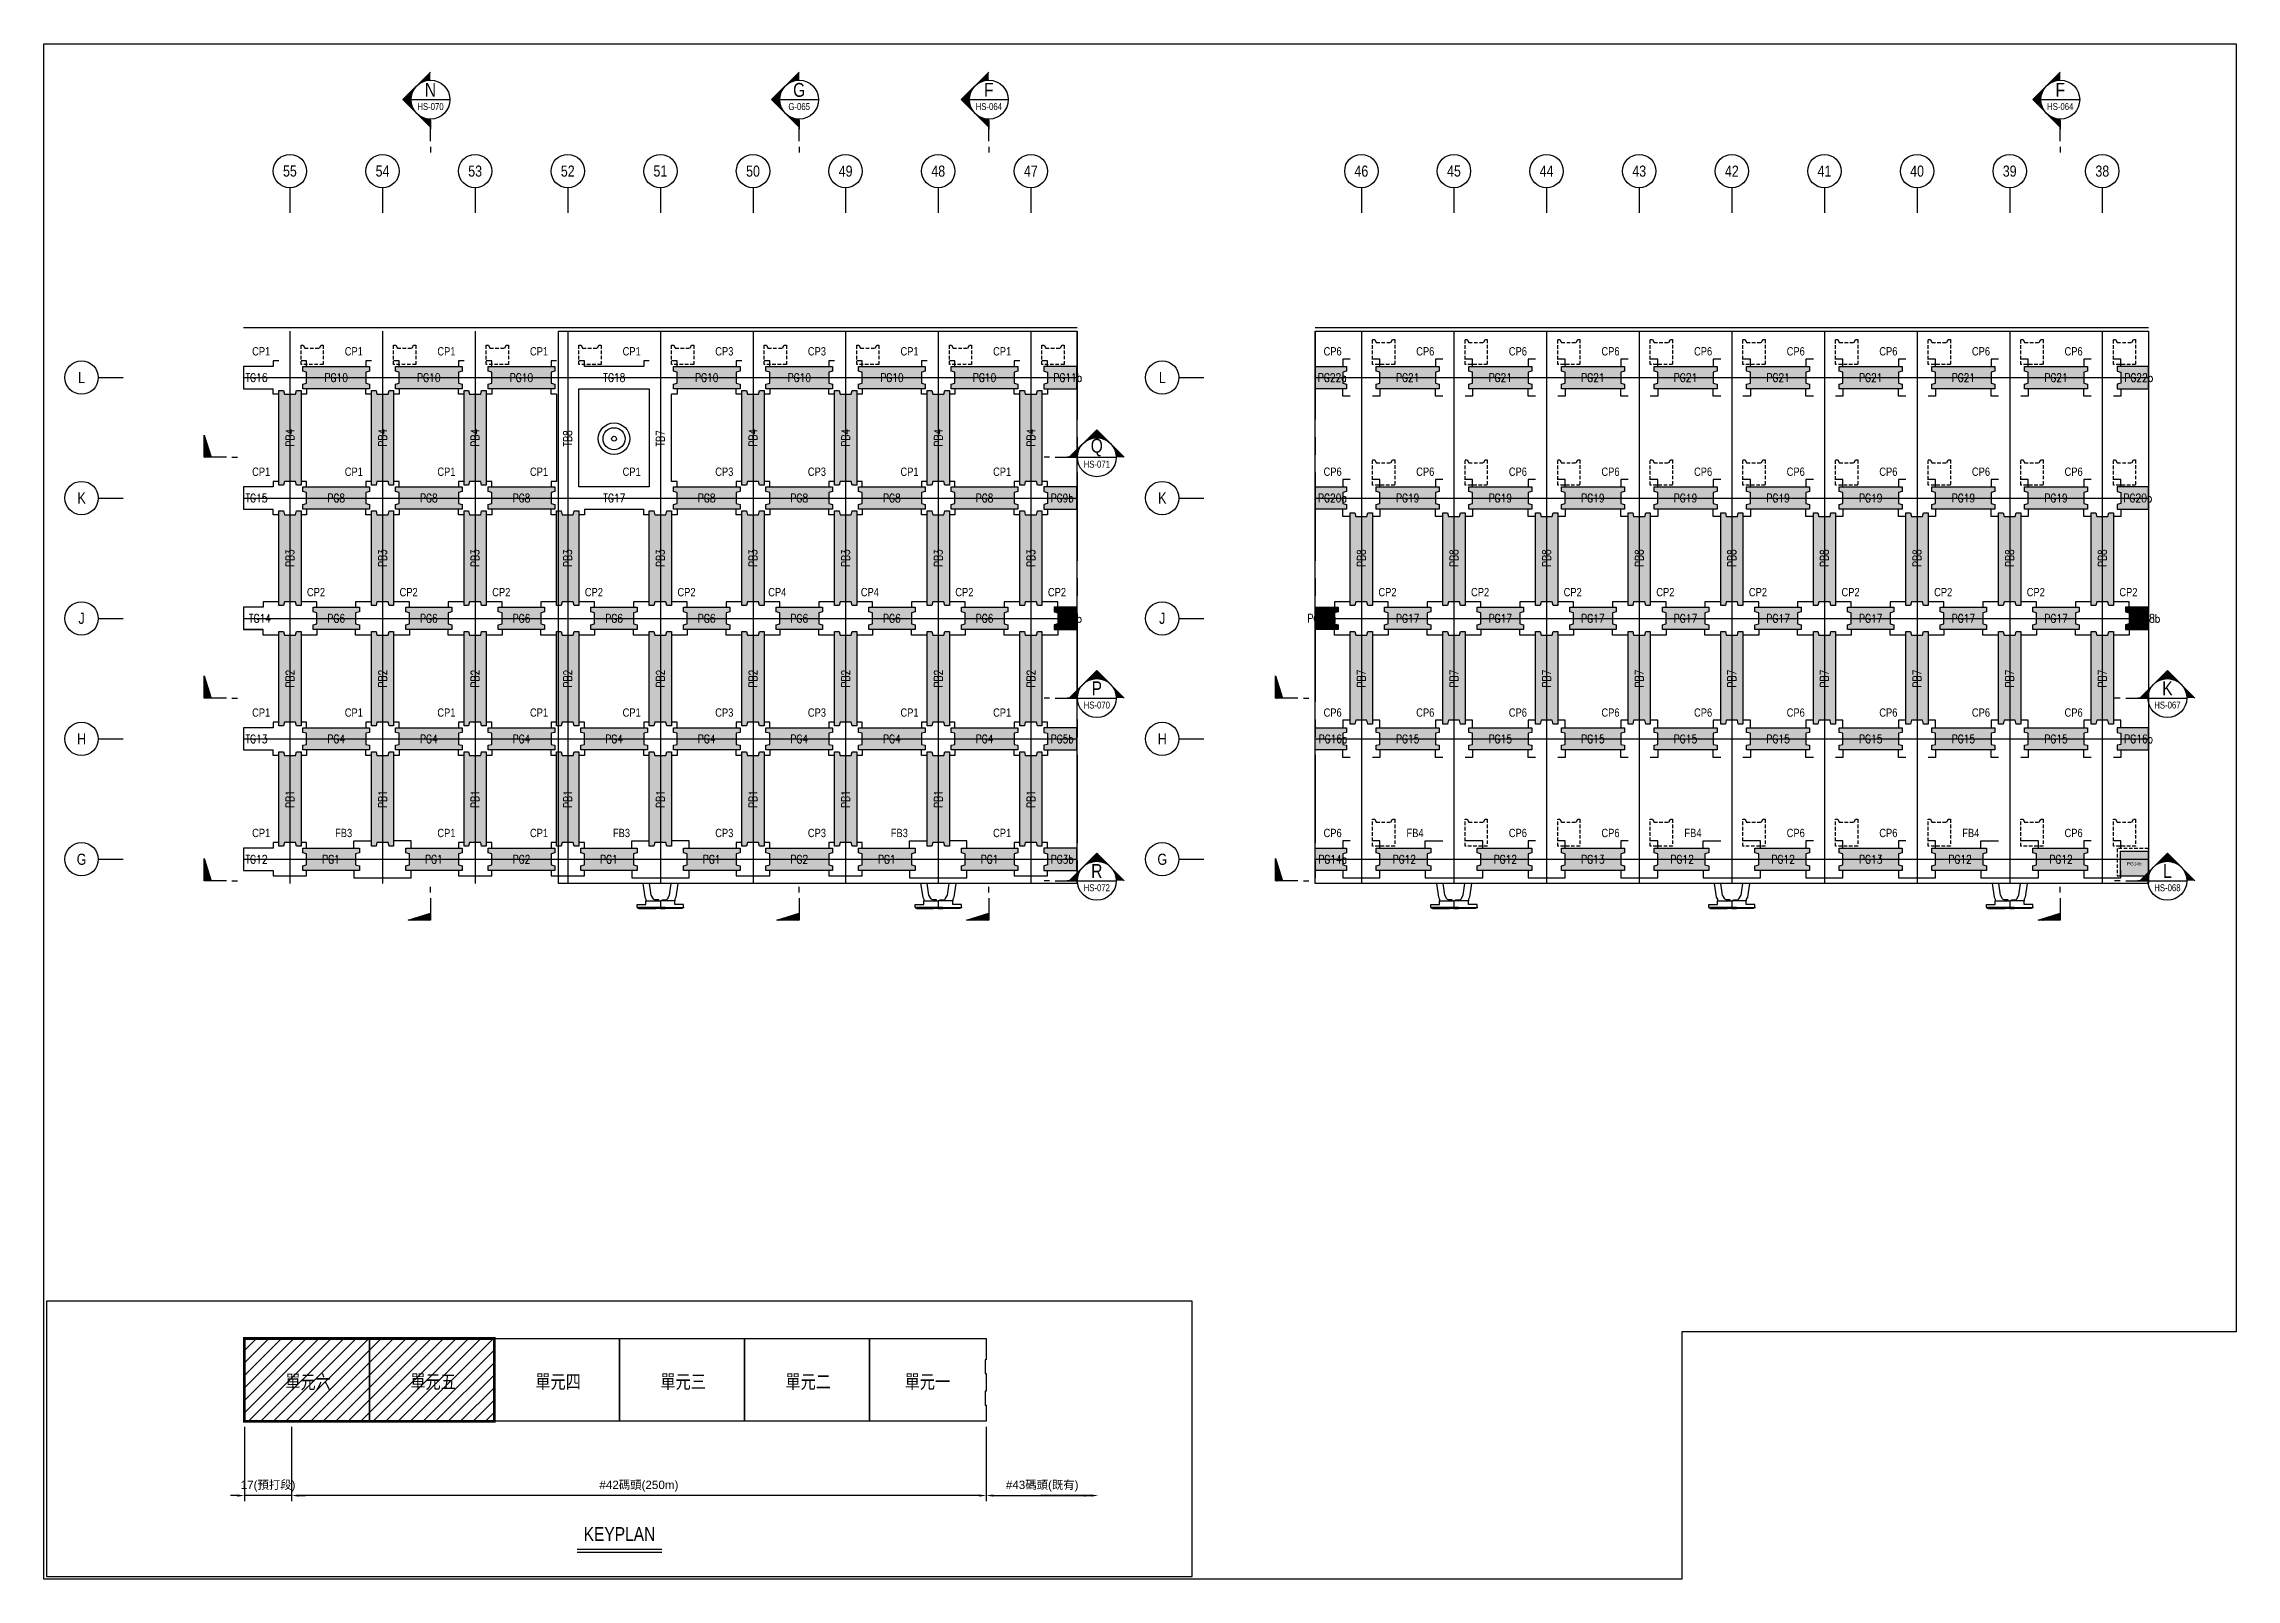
# Model space of a CAD drawing. Header units: millimetres. Extents: x 4668 to 40173, y -3560 to 14620.
# Drawn here: x 28338 to 40173, y 6332 to 14620 of the extents above; entities that cross this region are included whole.
import ezdxf
from ezdxf.enums import TextEntityAlignment as Align

# ---------------------------------------------------------------- set-up
doc = ezdxf.new("R2010")
doc.units = ezdxf.units.MM
for name, pattern in [('CENTER', [50.8, 31.75, -6.35, 6.35, -6.35]), ('DASHED', [19.05, 12.7, -6.35]), ('HIDDEN', [9.525, 6.35, -3.175])]:
    doc.linetypes.add(name, pattern=pattern)
doc.layers.get('0').transparency = 0.5
for name, color, linetype in [('DIM_03', 1, 'Continuous'), ('HB_DIM', 1, 'Continuous'), ('HB_SYMBOLS', 7, 'Continuous'), ('場鑄梁', 4, 'Continuous'), ('場鑄梁_TXT', 2, 'Continuous'), ('場鑄梁_虛線', 4, 'Continuous'), ('大樑編號', 2, 'Continuous'), ('底圖', 7, 'Continuous'), ('直柱', 5, 'Continuous'), ('防舷材', 7, 'Continuous'), ('預鑄梁', 7, 'Continuous'), ('預鑄梁_TXT', 2, 'Continuous'), ('預鑄梁_外緣', 7, 'Continuous'), ('預鑄樁帽', 6, 'Continuous'), ('預鑄樁帽_TXT', 2, 'Continuous')]:
    doc.layers.add(name, color=color, linetype=linetype)
doc.layers.add('HB_0', color=7, linetype='Continuous', transparency=0.5)
doc.layers.add('預鑄梁_HATCH', color=253, linetype='Continuous', transparency=0.5)
doc.layers.get('預鑄樁帽').off()
doc.styles.get("Standard").update_dxf_attribs({"font": 'arial.ttf'})
doc.styles.add('結構平面-V3$0$STANDARD', font='ROMANS', dxfattribs={"width": 0.8, "bigfont": 'LCHINA.shx'})
doc.dimstyles.new('150cm', dxfattribs={"dimscale": 15, "dimtxt": 3, "dimasz": 2.5, "dimexe": 2, "dimexo": 2, "dimgap": 1, "dimtad": 1, "dimdsep": 46, "dimtxsty": 'Standard', "dimcen": 0, "dimclrt": 2, "dimadec": 0, "dimazin": 0, "dimtfac": 1, "dimtix": 1, "dimtmove": 2, "dimatfit": 3, "dimfxl": 1, "dimtolj": 1, "dimtzin": 0, "dimarcsym": 0})

msp = doc.modelspace()

# ---------------------------------------------------------------- texts
at = {"layer": '場鑄梁_TXT', "color": 2, "style": '結構平面-V3$0$STANDARD', "width": 0.8}
for s, rotation, p in [('TG16', 0, (29486.424, 12818.16)), ('TG18', 0, (31418.133, 12818.16)), ('TB8', 90, (31166.543, 12490.303)), ('TB7', 90, (31666.543, 12490.303)), ('TG15', 0, (29486.424, 12168.16)), ('TG17', 0, (31418.133, 12168.16)), ('TG14', 0, (29505.026, 11518.16)), ('TG13', 0, (29486.424, 10868.16)), ('TG12', 0, (29486.424, 10218.16))]:
    msp.add_text(s, height=45, rotation=rotation, dxfattribs=at).set_placement(p, align=Align.MIDDLE)

# ---------------------------------------------------------------- blocks, each defined once
blk = doc.blocks.new('gr_t')
at = {"layer": 'HB_SYMBOLS', "color": 4, "linetype": 'Continuous'}
blk.add_line((0, -6), (0, -15), dxfattribs=at)
blk.add_circle((0, 0), 6, dxfattribs=at)
at = {"layer": 'HB_SYMBOLS', "color": 4, "linetype": 'Continuous', "width": 0.8}
blk.add_attdef('A', text='', height=4.5, dxfattribs=at).set_placement((0, 0), align=Align.MIDDLE)
blk = doc.blocks.new('HP1250-flat-1')
at = {"color": 7, "linetype": 'Continuous'}
for points in [[(-0.95, 1.35), (-0.84, 0.6), (-0.78, 0.5), (-0.78, 0.4)], [(0.95, 1.35), (0.84, 0.6), (0.78, 0.5), (0.78, 0.4)]]:
    blk.add_lwpolyline(points, dxfattribs=at)
for points in [[(-0.09, 0.4), (-0.09, 0.46, 0.414214), (-0.09, 0.46), (-0.3, 0.46, -0.272631), (-0.38, 0.51), (-0.5, 0.72), (-0.59, 1.35)], [(0.09, 0.4), (0.09, 0.46, -0.414214), (0.1, 0.46), (0.3, 0.46, 0.272631), (0.38, 0.51), (0.5, 0.72), (0.59, 1.35)]]:
    blk.add_lwpolyline(points, format="xyb", dxfattribs=at)
for points in [[(0, 0.4), (0, 0.04), (-1.14, 0.04), (-1.25, 0.07), (-1.25, 0.2), (-0.78, 0.2), (-0.78, 0.4)], [(-1.15, 0), (-0.75, 0), (-0.75, 0.04), (-1.14, 0.04), (-1.25, 0.07), (-1.25, 0.03)], [(-0.75, 0.04), (-0.75, 0), (-0.25, 0), (-0.25, 0.04)], [(0, 0.04), (0, 0), (-0.25, 0), (-0.25, 0.04)], [(0, 0.4), (0, 0.04), (1.14, 0.04), (1.25, 0.07), (1.25, 0.2), (0.78, 0.2), (0.78, 0.4)], [(0, 0.04), (0, 0), (0.25, 0), (0.25, 0.04)], [(0.75, 0.04), (0.75, 0), (0.25, 0), (0.25, 0.04)], [(1.15, 0), (0.75, 0), (0.75, 0.04), (1.14, 0.04), (1.25, 0.07), (1.25, 0.03)]]:
    blk.add_lwpolyline(points, close=True, dxfattribs=at)
blk = doc.blocks.new('Boll200T')
at = {"color": 0, "linetype": 'Continuous'}
for radius in [0.85, 0.13]:
    blk.add_circle((0, 0), radius, dxfattribs=at)
at = {"color": 0}
blk.add_circle((0, 0), 0.595, dxfattribs=at)
blk = doc.blocks.new('PG1')
at = {"layer": '預鑄梁_HATCH'}
blk.add_hatch(color=256, dxfattribs=at).paths.add_polyline_path([(0, 25), (0, 0), (305, 0), (305, 25), (285, 30), (285, 90), (305, 95), (305, 120), (0, 120), (0, 95), (20, 90), (20, 30)])
at = {"layer": '預鑄梁', "linetype": 'DASHED', "ltscale": 50}
blk.add_lwpolyline([(0, 0), (0, 25), (20, 30), (20, 90), (0, 95), (0, 120), (305, 120), (305, 95), (285, 90), (285, 30), (305, 25), (305, 0), (0, 0)], dxfattribs=at)
at = {"layer": '預鑄梁_外緣'}
blk.add_lwpolyline([(0, 0), (0, 25), (20, 30), (20, 90), (0, 95), (0, 120), (305, 120), (305, 95), (285, 90), (285, 30), (305, 25), (305, 0), (0, 0)], dxfattribs=at)
at = {"layer": '預鑄梁_TXT', "linetype": 'Continuous', "style": '結構平面-V3$0$STANDARD', "width": 0.8}
blk.add_text('PG1', height=45, rotation=0, dxfattribs=at).set_placement((152, 60), align=Align.MIDDLE)
blk = doc.blocks.new('PG2')
at = {"layer": '預鑄梁_HATCH'}
blk.add_hatch(color=256, dxfattribs=at).paths.add_polyline_path([(0, 25), (0, 0), (360, 0), (360, 25), (340, 30), (340, 90), (360, 95), (360, 120), (0, 120), (0, 95), (20, 90), (20, 30)])
at = {"layer": '預鑄梁', "linetype": 'DASHED', "ltscale": 50}
blk.add_lwpolyline([(0, 0), (0, 25), (20, 30), (20, 90), (0, 95), (0, 120), (360, 120), (360, 95), (340, 90), (340, 30), (360, 25), (360, 0), (0, 0)], dxfattribs=at)
at = {"layer": '預鑄梁_外緣'}
blk.add_lwpolyline([(0, 0), (0, 25), (20, 30), (20, 90), (0, 95), (0, 120), (360, 120), (360, 95), (340, 90), (340, 30), (360, 25), (360, 0), (0, 0)], dxfattribs=at)
at = {"layer": '預鑄梁_TXT', "linetype": 'Continuous', "style": '結構平面-V3$0$STANDARD', "width": 0.8}
blk.add_text('PG2', height=45, rotation=0, dxfattribs=at).set_placement((180, 60), align=Align.MIDDLE)
blk = doc.blocks.new('PG4')
at = {"layer": '預鑄梁_HATCH'}
blk.add_hatch(color=256, dxfattribs=at).paths.add_polyline_path([(0, 25), (0, 0), (360, 0), (360, 25), (340, 30), (340, 90), (360, 95), (360, 120), (0, 120), (0, 95), (20, 90), (20, 30)])
at = {"layer": '預鑄梁', "linetype": 'DASHED', "ltscale": 50}
blk.add_lwpolyline([(0, 0), (0, 25), (20, 30), (20, 90), (0, 95), (0, 120), (360, 120), (360, 95), (340, 90), (340, 30), (360, 25), (360, 0), (0, 0)], dxfattribs=at)
at = {"layer": '預鑄梁_外緣'}
blk.add_lwpolyline([(0, 0), (0, 25), (20, 30), (20, 90), (0, 95), (0, 120), (360, 120), (360, 95), (340, 90), (340, 30), (360, 25), (360, 0), (0, 0)], dxfattribs=at)
at = {"layer": '預鑄梁_TXT', "linetype": 'Continuous', "style": '結構平面-V3$0$STANDARD', "width": 0.8}
blk.add_text('PG4', height=45, rotation=0, dxfattribs=at).set_placement((180, 60), align=Align.MIDDLE)
blk = doc.blocks.new('PG6')
at = {"layer": '預鑄梁_HATCH'}
blk.add_hatch(color=256, dxfattribs=at).paths.add_polyline_path([(250, 0), (250, 25), (230, 30), (230, 90), (250, 95), (250, 120), (0, 120), (0, 95), (20, 90), (20, 30), (0, 25), (0, 0)])
at = {"layer": '預鑄梁', "linetype": 'DASHED', "ltscale": 50}
blk.add_lwpolyline([(0, 0), (0, 25), (20, 30), (20, 90), (0, 95), (0, 120), (250, 120), (250, 95), (230, 90), (230, 30), (250, 25), (250, 0), (0, 0)], dxfattribs=at)
at = {"layer": '預鑄梁_外緣'}
blk.add_lwpolyline([(0, 0), (0, 25), (20, 30), (20, 90), (0, 95), (0, 120), (250, 120), (250, 95), (230, 90), (230, 30), (250, 25), (250, 0), (0, 0)], dxfattribs=at)
at = {"layer": '預鑄梁_TXT', "linetype": 'Continuous', "style": '結構平面-V3$0$STANDARD', "width": 0.8}
blk.add_text('PG6', height=45, rotation=0, dxfattribs=at).set_placement((125, 60), align=Align.MIDDLE)
blk = doc.blocks.new('PG8')
at = {"layer": '預鑄梁_HATCH'}
blk.add_hatch(color=256, dxfattribs=at).paths.add_polyline_path([(0, 25), (0, 0), (360, 0), (360, 25), (340, 30), (340, 90), (360, 95), (360, 120), (0, 120), (0, 95), (20, 90), (20, 30)])
at = {"layer": '預鑄梁', "linetype": 'DASHED', "ltscale": 50}
blk.add_lwpolyline([(0, 0), (0, 25), (20, 30), (20, 90), (0, 95), (0, 120), (360, 120), (360, 95), (340, 90), (340, 30), (360, 25), (360, 0), (0, 0)], dxfattribs=at)
at = {"layer": '預鑄梁_外緣'}
blk.add_lwpolyline([(0, 0), (0, 25), (20, 30), (20, 90), (0, 95), (0, 120), (360, 120), (360, 95), (340, 90), (340, 30), (360, 25), (360, 0), (0, 0)], dxfattribs=at)
at = {"layer": '預鑄梁_TXT', "linetype": 'Continuous', "style": '結構平面-V3$0$STANDARD', "width": 0.8}
blk.add_text('PG8', height=45, rotation=0, dxfattribs=at).set_placement((180, 60), align=Align.MIDDLE)
blk = doc.blocks.new('PG10')
at = {"layer": '預鑄梁_HATCH'}
blk.add_hatch(color=256, dxfattribs=at).paths.add_polyline_path([(0, 25), (0, 0), (360, 0), (360, 25), (340, 30), (340, 90), (360, 95), (360, 120), (0, 120), (0, 95), (20, 90), (20, 30)])
at = {"layer": '預鑄梁', "linetype": 'DASHED', "ltscale": 50}
blk.add_lwpolyline([(0, 0), (0, 25), (20, 30), (20, 90), (0, 95), (0, 120), (360, 120), (360, 95), (340, 90), (340, 30), (360, 25), (360, 0), (0, 0)], dxfattribs=at)
at = {"layer": '預鑄梁_外緣'}
blk.add_lwpolyline([(0, 0), (0, 25), (20, 30), (20, 90), (0, 95), (0, 120), (360, 120), (360, 95), (340, 90), (340, 30), (360, 25), (360, 0), (0, 0)], dxfattribs=at)
at = {"layer": '預鑄梁_TXT', "linetype": 'Continuous', "style": '結構平面-V3$0$STANDARD', "width": 0.8}
blk.add_text('PG10', height=45, rotation=0, dxfattribs=at).set_placement((180, 60), align=Align.MIDDLE)
blk = doc.blocks.new('PB1')
at = {"layer": '預鑄梁_HATCH'}
blk.add_hatch(color=256, dxfattribs=at).paths.add_polyline_path([(-25, 0), (0, 0), (0, 510), (-25, 510), (-30, 490), (-90, 490), (-95, 510), (-120, 510), (-120, 0), (-95, 0), (-90, 20), (-30, 20)])
at = {"layer": '預鑄梁', "linetype": 'DASHED', "ltscale": 50}
blk.add_lwpolyline([(0, 0), (-25, 0), (-30, 20), (-90, 20), (-95, 0), (-120, 0), (-120, 510), (-95, 510), (-90, 490), (-30, 490), (-25, 510), (0, 510), (0, 0)], dxfattribs=at)
at = {"layer": '預鑄梁_外緣'}
blk.add_lwpolyline([(0, 0), (-25, 0), (-30, 20), (-90, 20), (-95, 0), (-120, 0), (-120, 510), (-95, 510), (-90, 490), (-30, 490), (-25, 510), (0, 510), (0, 0)], dxfattribs=at)
at = {"layer": '預鑄梁_TXT', "linetype": 'Continuous', "style": '結構平面-V3$0$STANDARD', "width": 0.8}
blk.add_text('PB1', height=45, rotation=90, dxfattribs=at).set_placement((-60, 255), align=Align.MIDDLE)
blk = doc.blocks.new('PB2')
at = {"layer": '預鑄梁_HATCH'}
blk.add_hatch(color=256, dxfattribs=at).paths.add_polyline_path([(-25, 0), (0, 0), (0, 510), (-25, 510), (-30, 490), (-90, 490), (-95, 510), (-120, 510), (-120, 0), (-95, 0), (-90, 20), (-30, 20)])
at = {"layer": '預鑄梁', "linetype": 'DASHED', "ltscale": 50}
blk.add_lwpolyline([(0, 0), (-25, 0), (-30, 20), (-90, 20), (-95, 0), (-120, 0), (-120, 510), (-95, 510), (-90, 490), (-30, 490), (-25, 510), (0, 510), (0, 0)], dxfattribs=at)
at = {"layer": '預鑄梁_外緣'}
blk.add_lwpolyline([(0, 0), (-25, 0), (-30, 20), (-90, 20), (-95, 0), (-120, 0), (-120, 510), (-95, 510), (-90, 490), (-30, 490), (-25, 510), (0, 510), (0, 0)], dxfattribs=at)
at = {"layer": '預鑄梁_TXT', "linetype": 'Continuous', "style": '結構平面-V3$0$STANDARD', "width": 0.8}
blk.add_text('PB2', height=45, rotation=90, dxfattribs=at).set_placement((-60, 255), align=Align.MIDDLE)
blk = doc.blocks.new('PB3')
at = {"layer": '預鑄梁_HATCH'}
blk.add_hatch(color=256, dxfattribs=at).paths.add_polyline_path([(-25, 0), (0, 0), (0, 510), (-25, 510), (-30, 490), (-90, 490), (-95, 510), (-120, 510), (-120, 0), (-95, 0), (-90, 20), (-30, 20)])
at = {"layer": '預鑄梁', "linetype": 'DASHED', "ltscale": 50}
blk.add_lwpolyline([(0, 0), (-25, 0), (-30, 20), (-90, 20), (-95, 0), (-120, 0), (-120, 510), (-95, 510), (-90, 490), (-30, 490), (-25, 510), (0, 510), (0, 0)], dxfattribs=at)
at = {"layer": '預鑄梁_外緣'}
blk.add_lwpolyline([(0, 0), (-25, 0), (-30, 20), (-90, 20), (-95, 0), (-120, 0), (-120, 510), (-95, 510), (-90, 490), (-30, 490), (-25, 510), (0, 510), (0, 0)], dxfattribs=at)
at = {"layer": '預鑄梁_TXT', "linetype": 'Continuous', "style": '結構平面-V3$0$STANDARD', "width": 0.8}
blk.add_text('PB3', height=45, rotation=90, dxfattribs=at).set_placement((-60, 255), align=Align.MIDDLE)
blk = doc.blocks.new('PB4')
at = {"layer": '預鑄梁_HATCH'}
blk.add_hatch(color=256, dxfattribs=at).paths.add_polyline_path([(-25, 0), (0, 0), (0, 510), (-25, 510), (-30, 490), (-90, 490), (-95, 510), (-120, 510), (-120, 0), (-95, 0), (-90, 20), (-30, 20)])
at = {"layer": '預鑄梁', "linetype": 'DASHED', "ltscale": 50}
blk.add_lwpolyline([(0, 0), (-25, 0), (-30, 20), (-90, 20), (-95, 0), (-120, 0), (-120, 510), (-95, 510), (-90, 490), (-30, 490), (-25, 510), (0, 510), (0, 0)], dxfattribs=at)
at = {"layer": '預鑄梁_外緣'}
blk.add_lwpolyline([(0, 0), (-25, 0), (-30, 20), (-90, 20), (-95, 0), (-120, 0), (-120, 510), (-95, 510), (-90, 490), (-30, 490), (-25, 510), (0, 510), (0, 0)], dxfattribs=at)
at = {"layer": '預鑄梁_TXT', "linetype": 'Continuous', "style": '結構平面-V3$0$STANDARD', "width": 0.8}
blk.add_text('PB4', height=45, rotation=90, dxfattribs=at).set_placement((-60, 255), align=Align.MIDDLE)
blk = doc.blocks.new('PB5')
at = {"layer": 'HB_0', "color": 1, "linetype": 'HIDDEN', "ltscale": 3}
blk.add_lwpolyline([(0, 0), (0, 105), (12, 105), (20, 89), (100, 89), (108, 105), (120, 105), (120, 0), (0, 0)], dxfattribs=at)
blk = doc.blocks.new('CP1')
at = {"layer": '預鑄樁帽_TXT', "linetype": 'Continuous', "width": 0.8}
blk.add_text('CP1', height=45, dxfattribs=at).set_placement((-255, 242), align=Align.MIDDLE)
blk = doc.blocks.new('CP3')
at = {"layer": '預鑄樁帽_TXT', "linetype": 'Continuous', "width": 0.8}
blk.add_text('CP3', height=45, dxfattribs=at).set_placement((-255, 242), align=Align.MIDDLE)
blk = doc.blocks.new('FB3')
at = {"layer": '預鑄樁帽_TXT', "linetype": 'Continuous', "width": 0.8}
blk.add_text('FB3', height=45, dxfattribs=at).set_placement((-365, 242), align=Align.MIDDLE)
blk = doc.blocks.new('CP2')
at = {"layer": '預鑄樁帽_TXT', "linetype": 'Continuous', "width": 0.8}
blk.add_text('CP2', height=45, dxfattribs=at).set_placement((-14, 242), align=Align.MIDDLE)
blk = doc.blocks.new('CP4')
at = {"layer": '預鑄樁帽_TXT', "linetype": 'Continuous', "width": 0.8}
blk.add_text('CP4', height=45, dxfattribs=at).set_placement((-24, 242), align=Align.MIDDLE)
blk = doc.blocks.new('PG3b')
at = {"layer": '預鑄梁_HATCH'}
blk.add_hatch(color=256, dxfattribs=at).paths.add_polyline_path([(0, 120), (0, 0), (-179, 0), (-179, 25), (-159, 30), (-159, 90), (-179, 95), (-179, 120)])
at = {"layer": '預鑄梁', "linetype": 'DASHED', "ltscale": 50}
blk.add_lwpolyline([(0, 0), (0, 120), (-179, 120), (-179, 95), (-159, 90), (-159, 30), (-179, 25), (-179, 0)], close=True, dxfattribs=at)
at = {"layer": '預鑄梁_外緣'}
blk.add_lwpolyline([(0, 0), (0, 120), (-179, 120), (-179, 95), (-159, 90), (-159, 30), (-179, 25), (-179, 0)], close=True, dxfattribs=at)
at = {"layer": '預鑄梁_TXT', "linetype": 'Continuous', "style": '結構平面-V3$0$STANDARD', "width": 0.8}
blk.add_text('PG3b', height=45, rotation=360, dxfattribs=at).set_placement((-80, 60), align=Align.MIDDLE)
blk = doc.blocks.new('PG5b')
at = {"layer": '預鑄梁_HATCH'}
blk.add_hatch(color=256, dxfattribs=at).paths.add_polyline_path([(0, 120), (0, 0), (-179, 0), (-179, 25), (-159, 30), (-159, 90), (-179, 95), (-179, 120)])
at = {"layer": '預鑄梁', "linetype": 'DASHED', "ltscale": 50}
blk.add_lwpolyline([(0, 0), (0, 120), (-179, 120), (-179, 95), (-159, 90), (-159, 30), (-179, 25), (-179, 0)], close=True, dxfattribs=at)
at = {"layer": '預鑄梁_外緣'}
blk.add_lwpolyline([(0, 0), (0, 120), (-179, 120), (-179, 95), (-159, 90), (-159, 30), (-179, 25), (-179, 0)], close=True, dxfattribs=at)
at = {"layer": '預鑄梁_TXT', "linetype": 'Continuous', "style": '結構平面-V3$0$STANDARD', "width": 0.8}
blk.add_text('PG5b', height=45, rotation=360, dxfattribs=at).set_placement((-80, 60), align=Align.MIDDLE)
blk = doc.blocks.new('PG7b')
at = {"layer": '預鑄梁_HATCH'}
blk.add_hatch(color=256, dxfattribs=at).paths.add_polyline_path([(0, 120), (0, 0), (-124, 0), (-124, 25), (-104, 30), (-104, 90), (-124, 95), (-124, 120)])
at = {"layer": '預鑄梁', "linetype": 'DASHED', "ltscale": 50}
blk.add_lwpolyline([(0, 0), (0, 120), (-124, 120), (-124, 95), (-104, 90), (-104, 30), (-124, 25), (-124, 0)], close=True, dxfattribs=at)
at = {"layer": '預鑄梁_外緣'}
blk.add_lwpolyline([(0, 0), (0, 120), (-124, 120), (-124, 95), (-104, 90), (-104, 30), (-124, 25), (-124, 0)], close=True, dxfattribs=at)
at = {"layer": '預鑄梁_TXT', "linetype": 'Continuous', "style": '結構平面-V3$0$STANDARD', "width": 0.8}
blk.add_text('PG7b', height=45, rotation=360, dxfattribs=at).set_placement((-36, 60), align=Align.MIDDLE)
blk = doc.blocks.new('PG9b')
at = {"layer": '預鑄梁_HATCH'}
blk.add_hatch(color=256, dxfattribs=at).paths.add_polyline_path([(0, 120), (0, 0), (-179, 0), (-179, 25), (-159, 30), (-159, 90), (-179, 95), (-179, 120)])
at = {"layer": '預鑄梁', "linetype": 'DASHED', "ltscale": 50}
blk.add_lwpolyline([(0, 0), (0, 120), (-179, 120), (-179, 95), (-159, 90), (-159, 30), (-179, 25), (-179, 0)], close=True, dxfattribs=at)
at = {"layer": '預鑄梁_外緣'}
blk.add_lwpolyline([(0, 0), (0, 120), (-179, 120), (-179, 95), (-159, 90), (-159, 30), (-179, 25), (-179, 0)], close=True, dxfattribs=at)
at = {"layer": '預鑄梁_TXT', "linetype": 'Continuous', "style": '結構平面-V3$0$STANDARD', "width": 0.8}
blk.add_text('PG9b', height=45, rotation=360, dxfattribs=at).set_placement((-80, 60), align=Align.MIDDLE)
blk = doc.blocks.new('PG11b')
at = {"layer": '預鑄梁_HATCH'}
blk.add_hatch(color=256, dxfattribs=at).paths.add_polyline_path([(0, 120), (0, 0), (-179, 0), (-179, 25), (-159, 30), (-159, 90), (-179, 95), (-179, 120)])
at = {"layer": '預鑄梁', "linetype": 'DASHED', "ltscale": 50}
blk.add_lwpolyline([(0, 0), (0, 120), (-179, 120), (-179, 95), (-159, 90), (-159, 30), (-179, 25), (-179, 0)], close=True, dxfattribs=at)
at = {"layer": '預鑄梁_外緣'}
blk.add_lwpolyline([(0, 0), (0, 120), (-179, 120), (-179, 95), (-159, 90), (-159, 30), (-179, 25), (-179, 0)], close=True, dxfattribs=at)
at = {"layer": '預鑄梁_TXT', "linetype": 'Continuous', "style": '結構平面-V3$0$STANDARD', "width": 0.8}
blk.add_text('PG11b', height=45, rotation=360, dxfattribs=at).set_placement((-50, 60), align=Align.MIDDLE)
blk = doc.blocks.new('*X499')
at = {"color": 0, "linetype": 'Continuous'}
for p, q in [((79, 269.21), (79.03, 269.24)), ((79.17, 269.21), (79.29, 269.32)), ((79.35, 269.21), (79.54, 269.4)), ((79.53, 269.21), (79.8, 269.48)), ((79.71, 269.21), (80.06, 269.56)), ((79.88, 269.21), (80.31, 269.64)), ((80.06, 269.21), (80.57, 269.72)), ((80.24, 269.21), (80.83, 269.8)), ((80.41, 269.21), (81.09, 269.88)), ((80.59, 269.21), (81.34, 269.96)), ((80.77, 269.21), (81.6, 270.04)), ((80.94, 269.21), (81.86, 270.12)), ((81.12, 269.21), (82.11, 270.2)), ((81.3, 269.21), (82.37, 270.29)), ((81.47, 269.21), (82.63, 270.37)), ((81.65, 269.21), (82.89, 270.45)), ((81.83, 269.21), (83.14, 270.53)), ((82, 269.21), (83.4, 270.61)), ((82.18, 269.21), (83.66, 270.69)), ((82.36, 269.21), (83.91, 270.77)), ((82.53, 269.21), (84.17, 270.85)), ((82.71, 269.21), (84.43, 270.93)), ((82.89, 269.21), (84.69, 271.01)), ((83.06, 269.21), (84.94, 271.09)), ((83.24, 269.21), (85.2, 271.17)), ((83.42, 269.21), (85.46, 271.25)), ((83.59, 269.21), (85.71, 271.33)), ((83.77, 269.21), (85.97, 271.41)), ((83.95, 269.21), (86.23, 271.49)), ((84.12, 269.21), (86.49, 271.57)), ((84.3, 269.21), (86.74, 271.65)), ((84.48, 269.21), (86.93, 271.66)), ((84.65, 269.21), (86.93, 271.48)), ((84.83, 269.21), (86.93, 271.31)), ((85.01, 269.21), (86.93, 271.13)), ((85.19, 269.21), (86.93, 270.95)), ((85.36, 269.21), (86.93, 270.78)), ((85.54, 269.21), (86.93, 270.6)), ((85.72, 269.21), (86.93, 270.42)), ((85.89, 269.21), (86.93, 270.25)), ((86.07, 269.21), (86.93, 270.07)), ((86.25, 269.21), (86.93, 269.89)), ((86.42, 269.21), (86.93, 269.72)), ((86.6, 269.21), (86.93, 269.54)), ((86.78, 269.21), (86.93, 269.36))]:
    blk.add_line(p, q, dxfattribs=at)
blk = doc.blocks.new('SEND-n')
at = {"color": 3}
for p, q in [((8, 0), (0, 0)), ((10, 0), (12, 0))]:
    blk.add_line(p, q, dxfattribs=at)
at = {"color": 2, "linetype": 'Continuous'}
blk.add_lwpolyline([(0, 0), (0, 8), (2.5, 0)], close=True, dxfattribs=at)
at = {"color": 2, "linetype": 'Continuous', "rotation": 270}
blk.add_blockref('*X499', (-269.21, 86.93), dxfattribs=at)
blk = doc.blocks.new('SEC2U0-n')
at = {"color": 2, "linetype": 'Continuous'}
for p, q in [((-9.9, 0), (0, 9.9)), ((0, 9.9), (9.9, 0)), ((-7.51, 0), (-10.62, 0))]:
    blk.add_line(p, q, dxfattribs=at)
at = {"color": 3}
for p, q in [((-17, 0), (-19, 0)), ((-15, 0), (-7, 0))]:
    blk.add_line(p, q, dxfattribs=at)
at = {"color": 2, "linetype": 'Continuous'}
blk.add_circle((0, 0), 7, dxfattribs=at)
for points in [[(0, 9.9), (-3.5, 6.06), (-4.95, 4.95), (-4.26, 5.55)], [(0, 9.9), (-1.81, 6.76), (-3.5, 6.06), (-1.81, 6.76)], [(0, 9.9), (0, 7), (-1.81, 6.76), (-0.91, 6.94)], [(0, 9.9), (3.5, 6.06), (4.95, 4.95), (4.26, 5.55)], [(0, 9.9), (1.81, 6.76), (3.5, 6.06), (1.81, 6.76)], [(0, 9.9), (0, 7), (1.81, 6.76), (0.91, 6.94)], [(-9.9, 0), (-6.06, 3.5), (-4.95, 4.95), (-5.55, 4.26)], [(-9.9, 0), (-6.76, 1.81), (-6.06, 3.5), (-6.76, 1.81)], [(-9.9, 0), (-7, 0), (-6.76, 1.81), (-6.94, 0.91)], [(9.9, 0), (6.06, 3.5), (4.95, 4.95), (5.55, 4.26)], [(9.9, 0), (6.76, 1.81), (6.06, 3.5), (6.76, 1.81)], [(9.9, 0), (7, 0), (6.76, 1.81), (6.94, 0.91)]]:
    blk.add_solid(points, dxfattribs=at)
blk = doc.blocks.new('ST-n')
at = {"color": 2}
blk.add_line((-7, 0), (7, 0), dxfattribs=at)
blk.add_circle((0, 0), 7, dxfattribs=at)
at = {"color": 3, "width": 0.8}
blk.add_attdef('A', text='', height=4.5, dxfattribs=at).set_placement((0, 3.5), align=Align.MIDDLE)
at = {"color": 1, "width": 0.8}
blk.add_attdef('HB2002', text='', height=2.5, dxfattribs=at).set_placement((0, -2.5), align=Align.MIDDLE)
blk = doc.blocks.new('*D503')
at = {"layer": 'Defpoints', "color": 0}
for p in [(1390, -8709), (1995, -8709), (1995, -9110)]:
    blk.add_point(p, dxfattribs=at)
at = {"layer": '底圖', "color": 0, "lineweight": -2}
for p, q in [((1390, -8739), (1390, -9140)), ((1428, -9110), (1957, -9110))]:
    blk.add_line(p, q, dxfattribs=at)
at = {"layer": '底圖', "color": 0}
for points in [[(1428, -9104), (1428, -9116), (1390, -9110)], [(1957, -9104), (1957, -9116), (1995, -9110)]]:
    blk.add_solid(points, dxfattribs=at)
at = {"layer": '底圖', "color": 2, "insert": (1692, -9059), "char_height": 45, "attachment_point": 5}
blk.add_mtext('\\A1;#43碼頭(既有)', dxfattribs=at)
blk = doc.blocks.new('*D504')
at = {"layer": 'Defpoints', "color": 0}
for p in [(-2360, -8709), (1390, -8709), (-2360, -9110)]:
    blk.add_point(p, dxfattribs=at)
at = {"layer": 'HB_DIM', "color": 0, "lineweight": -2}
for p, q in [((-2360, -8739), (-2360, -9140)), ((1390, -8739), (1390, -9140)), ((1353, -9110), (-2322, -9110))]:
    blk.add_line(p, q, dxfattribs=at)
at = {"layer": 'HB_DIM', "color": 0}
for points in [[(-2322, -9104), (-2322, -9116), (-2360, -9110)], [(1353, -9104), (1353, -9116), (1390, -9110)]]:
    blk.add_solid(points, dxfattribs=at)
at = {"layer": 'HB_DIM', "color": 2, "insert": (-485, -9059), "char_height": 45, "attachment_point": 5}
blk.add_mtext('\\A1;#42碼頭(250m)', dxfattribs=at)
blk = doc.blocks.new('*D505')
at = {"layer": 'Defpoints', "color": 0}
for p in [(-2615, -8709), (-2360, -8709), (-2615, -9110)]:
    blk.add_point(p, dxfattribs=at)
at = {"layer": 'HB_DIM', "color": 0, "lineweight": -2}
for p, q in [((-2615, -8739), (-2615, -9140)), ((-2360, -8739), (-2360, -9140)), ((-2652, -9110), (-2690, -9110)), ((-2360, -9110), (-2615, -9110)), ((-2322, -9110), (-2285, -9110))]:
    blk.add_line(p, q, dxfattribs=at)
at = {"layer": 'HB_DIM', "color": 0}
for points in [[(-2652, -9104), (-2652, -9116), (-2615, -9110)], [(-2322, -9104), (-2322, -9116), (-2360, -9110)]]:
    blk.add_solid(points, dxfattribs=at)
at = {"layer": 'HB_DIM', "color": 2, "insert": (-2487, -9059), "char_height": 45, "attachment_point": 5}
blk.add_mtext('\\A1;17(預打段)', dxfattribs=at)
blk = doc.blocks.new('CP6')
at = {"layer": '預鑄樁帽_TXT', "linetype": 'Continuous', "width": 0.8}
blk.add_text('CP6', height=45, dxfattribs=at).set_placement((-265, 252), align=Align.MIDDLE)
blk = doc.blocks.new('FB4')
at = {"layer": '預鑄樁帽_TXT', "linetype": 'Continuous', "width": 0.8}
blk.add_text('FB4', height=45, dxfattribs=at).set_placement((-365, 242), align=Align.MIDDLE)
blk = doc.blocks.new('PB6')
at = {"layer": 'HB_0', "color": 1, "linetype": 'HIDDEN', "ltscale": 3}
blk.add_lwpolyline([(0, 0), (0, 146), (12, 146), (20, 130), (100, 130), (108, 146), (120, 146), (120, 0), (0, 0)], dxfattribs=at)
blk = doc.blocks.new('PB7')
at = {"layer": '預鑄梁_HATCH'}
blk.add_hatch(color=256, dxfattribs=at).paths.add_polyline_path([(-120, 10), (-95, 10), (-90, 30), (-30, 30), (-25, 10), (0, 10), (0, 510), (-25, 510), (-30, 490), (-90, 490), (-95, 510), (-120, 510)])
at = {"layer": '預鑄梁', "linetype": 'DASHED', "ltscale": 50}
blk.add_lwpolyline([(0, 10), (-25, 10), (-30, 30), (-90, 30), (-95, 10), (-120, 10), (-120, 510), (-95, 510), (-90, 490), (-30, 490), (-25, 510), (0, 510), (0, 10)], dxfattribs=at)
at = {"layer": '預鑄梁_外緣'}
blk.add_lwpolyline([(0, 10), (-25, 10), (-30, 30), (-90, 30), (-95, 10), (-120, 10), (-120, 510), (-95, 510), (-90, 490), (-30, 490), (-25, 510), (0, 510), (0, 10)], dxfattribs=at)
at = {"layer": '預鑄梁_TXT', "linetype": 'Continuous', "style": '結構平面-V3$0$STANDARD', "width": 0.8}
blk.add_text('PB7', height=45, rotation=90, dxfattribs=at).set_placement((-60, 255), align=Align.MIDDLE)
blk = doc.blocks.new('PB8')
at = {"layer": '預鑄梁_HATCH'}
blk.add_hatch(color=256, dxfattribs=at).paths.add_polyline_path([(-95, 500), (-120, 500), (-120, 0), (-95, 0), (-90, 20), (-30, 20), (-25, 0), (0, 0), (0, 500), (-25, 500), (-30, 480), (-90, 480)])
at = {"layer": '預鑄梁', "linetype": 'DASHED', "ltscale": 50}
blk.add_lwpolyline([(0, 0), (-25, 0), (-30, 20), (-90, 20), (-95, 0), (-120, 0), (-120, 500), (-95, 500), (-90, 480), (-30, 480), (-25, 500), (0, 500), (0, 0)], dxfattribs=at)
at = {"layer": '預鑄梁_外緣'}
blk.add_lwpolyline([(0, 0), (-25, 0), (-30, 20), (-90, 20), (-95, 0), (-120, 0), (-120, 500), (-95, 500), (-90, 480), (-30, 480), (-25, 500), (0, 500), (0, 0)], dxfattribs=at)
at = {"layer": '預鑄梁_TXT', "linetype": 'Continuous', "style": '結構平面-V3$0$STANDARD', "width": 0.8}
blk.add_text('PB8', height=45, rotation=90, dxfattribs=at).set_placement((-60, 255), align=Align.MIDDLE)
blk = doc.blocks.new('PB9')
at = {"layer": 'HB_0', "color": 1, "linetype": 'HIDDEN', "ltscale": 3}
blk.add_lwpolyline([(0, 136), (12, 136), (20, 120), (100, 120), (108, 136), (120, 136), (120, 0), (0, 0)], close=True, dxfattribs=at)
blk = doc.blocks.new('PB10')
at = {"layer": 'HB_0', "color": 1, "linetype": 'HIDDEN', "ltscale": 3}
blk.add_lwpolyline([(0, 135), (12, 135), (20, 119), (100, 119), (108, 135), (120, 135), (120, 0), (0, 0)], close=True, dxfattribs=at)
blk = doc.blocks.new('PG12')
at = {"layer": '預鑄梁_HATCH'}
blk.add_hatch(color=256, dxfattribs=at).paths.add_polyline_path([(295, 0), (295, 25), (275, 30), (275, 90), (295, 95), (295, 120), (0, 120), (0, 95), (20, 90), (20, 30), (0, 25), (0, 0)])
at = {"layer": '預鑄梁', "linetype": 'DASHED', "ltscale": 50}
blk.add_lwpolyline([(0, 0), (0, 25), (20, 30), (20, 90), (0, 95), (0, 120), (295, 120), (295, 95), (275, 90), (275, 30), (295, 25), (295, 0), (0, 0)], dxfattribs=at)
at = {"layer": '預鑄梁_外緣'}
blk.add_lwpolyline([(0, 0), (0, 25), (20, 30), (20, 90), (0, 95), (0, 120), (295, 120), (295, 95), (275, 90), (275, 30), (295, 25), (295, 0), (0, 0)], dxfattribs=at)
at = {"layer": '預鑄梁_TXT', "linetype": 'Continuous', "style": '結構平面-V3$0$STANDARD', "width": 0.8}
blk.add_text('PG12', height=45, rotation=0, dxfattribs=at).set_placement((152, 60), align=Align.MIDDLE)
blk = doc.blocks.new('PG13')
at = {"layer": '預鑄梁_HATCH'}
blk.add_hatch(color=256, dxfattribs=at).paths.add_polyline_path([(350, 0), (350, 25), (330, 30), (330, 90), (350, 95), (350, 120), (10, 120), (10, 95), (30, 90), (30, 30), (10, 25), (10, 0)])
at = {"layer": '預鑄梁', "linetype": 'DASHED', "ltscale": 50}
blk.add_lwpolyline([(10, 0), (10, 25), (30, 30), (30, 90), (10, 95), (10, 120), (350, 120), (350, 95), (330, 90), (330, 30), (350, 25), (350, 0), (10, 0)], dxfattribs=at)
at = {"layer": '預鑄梁_外緣'}
blk.add_lwpolyline([(10, 0), (10, 25), (30, 30), (30, 90), (10, 95), (10, 120), (350, 120), (350, 95), (330, 90), (330, 30), (350, 25), (350, 0), (10, 0)], dxfattribs=at)
at = {"layer": '預鑄梁_TXT', "linetype": 'Continuous', "style": '結構平面-V3$0$STANDARD', "width": 0.8}
blk.add_text('PG13', height=45, rotation=0, dxfattribs=at).set_placement((180, 60), align=Align.MIDDLE)
blk = doc.blocks.new('PG14b')
at = {"layer": 'HB_0'}
h = blk.add_hatch(color=253, dxfattribs=at)
h.dxf.hatch_style = 1
h.paths.add_polyline_path([(0, 102), (-153, 102), (-153, -30), (0, -30)])
at = {"layer": 'HB_0', "color": 1, "linetype": 'HIDDEN', "ltscale": 3}
blk.add_lwpolyline([(-169, -30), (0, -30), (0, 118), (-169, 118)], close=True, dxfattribs=at)
at = {"layer": 'HB_0', "color": 7}
blk.add_lwpolyline([(-153, -30), (0, -30), (0, 102), (-153, 102)], close=True, dxfattribs=at)
at = {"layer": '大樑編號', "linetype": 'Continuous', "width": 0.8}
blk.add_text('PG14b', height=18, rotation=360, dxfattribs=at).set_placement((-76.5, 36), align=Align.MIDDLE)
blk = doc.blocks.new('PG14a')
at = {"layer": '預鑄梁_HATCH'}
blk.add_hatch(color=256, dxfattribs=at).paths.add_polyline_path([(169, 0), (169, 25), (149, 30), (149, 90), (169, 95), (169, 120), (0, 120), (0, 0)])
at = {"layer": '預鑄梁', "linetype": 'DASHED', "ltscale": 50}
blk.add_lwpolyline([(0, 0), (0, 120), (169, 120), (169, 95), (149, 90), (149, 30), (169, 25), (169, 0)], close=True, dxfattribs=at)
at = {"layer": '預鑄梁_外緣'}
blk.add_lwpolyline([(0, 0), (0, 120), (169, 120), (169, 95), (149, 90), (149, 30), (169, 25), (169, 0)], close=True, dxfattribs=at)
at = {"layer": '預鑄梁_TXT', "linetype": 'Continuous', "style": '結構平面-V3$0$STANDARD', "width": 0.8}
blk.add_text('PG14a', height=45, rotation=0, dxfattribs=at).set_placement((94, 60), align=Align.MIDDLE)
blk = doc.blocks.new('PG15')
at = {"layer": '預鑄梁_HATCH'}
blk.add_hatch(color=256, dxfattribs=at).paths.add_polyline_path([(10, 25), (10, 0), (350, 0), (350, 25), (330, 30), (330, 90), (350, 95), (350, 120), (10, 120), (10, 95), (30, 90), (30, 30)])
at = {"layer": '預鑄梁', "linetype": 'DASHED', "ltscale": 50}
blk.add_lwpolyline([(10, 0), (10, 25), (30, 30), (30, 90), (10, 95), (10, 120), (350, 120), (350, 95), (330, 90), (330, 30), (350, 25), (350, 0), (10, 0)], dxfattribs=at)
at = {"layer": '預鑄梁_外緣'}
blk.add_lwpolyline([(10, 0), (10, 25), (30, 30), (30, 90), (10, 95), (10, 120), (350, 120), (350, 95), (330, 90), (330, 30), (350, 25), (350, 0), (10, 0)], dxfattribs=at)
at = {"layer": '預鑄梁_TXT', "linetype": 'Continuous', "style": '結構平面-V3$0$STANDARD', "width": 0.8}
blk.add_text('PG15', height=45, rotation=0, dxfattribs=at).set_placement((180, 60), align=Align.MIDDLE)
blk = doc.blocks.new('PG16b')
at = {"layer": '預鑄梁_HATCH'}
blk.add_hatch(color=256, dxfattribs=at).paths.add_polyline_path([(-169, 25), (-169, 0), (0, 0), (0, 120), (-169, 120), (-169, 95), (-149, 90), (-149, 30)])
at = {"layer": '預鑄梁', "linetype": 'DASHED', "ltscale": 50}
blk.add_lwpolyline([(0, 0), (0, 120), (-169, 120), (-169, 95), (-149, 90), (-149, 30), (-169, 25), (-169, 0)], close=True, dxfattribs=at)
at = {"layer": '預鑄梁_外緣'}
blk.add_lwpolyline([(0, 0), (0, 120), (-169, 120), (-169, 95), (-149, 90), (-149, 30), (-169, 25), (-169, 0)], close=True, dxfattribs=at)
at = {"layer": '預鑄梁_TXT', "linetype": 'Continuous', "style": '結構平面-V3$0$STANDARD', "width": 0.8}
blk.add_text('PG16b', height=45, rotation=360, dxfattribs=at).set_placement((-53, 60), align=Align.MIDDLE)
blk = doc.blocks.new('PG17')
at = {"layer": '預鑄梁_HATCH'}
blk.add_hatch(color=256, dxfattribs=at).paths.add_polyline_path([(250, 0), (250, 25), (230, 30), (230, 90), (250, 95), (250, 120), (0, 120), (0, 95), (20, 90), (20, 30), (0, 25), (0, 0)])
at = {"layer": '預鑄梁', "linetype": 'DASHED', "ltscale": 50}
blk.add_lwpolyline([(0, 0), (0, 25), (20, 30), (20, 90), (0, 95), (0, 120), (250, 120), (250, 95), (230, 90), (230, 30), (250, 25), (250, 0), (0, 0)], dxfattribs=at)
at = {"layer": '預鑄梁_外緣'}
blk.add_lwpolyline([(0, 0), (0, 25), (20, 30), (20, 90), (0, 95), (0, 120), (250, 120), (250, 95), (230, 90), (230, 30), (250, 25), (250, 0), (0, 0)], dxfattribs=at)
at = {"layer": '預鑄梁_TXT', "linetype": 'Continuous', "style": '結構平面-V3$0$STANDARD', "width": 0.8}
blk.add_text('PG17', height=45, rotation=0, dxfattribs=at).set_placement((125, 60), align=Align.MIDDLE)
blk = doc.blocks.new('PG18b')
at = {"layer": '預鑄梁_HATCH'}
blk.add_hatch(color=256, dxfattribs=at).paths.add_polyline_path([(124, 120), (124, 0), (0, 0), (0, 25), (20, 30), (20, 90), (0, 95), (0, 120)])
at = {"layer": '預鑄梁', "linetype": 'DASHED', "ltscale": 50}
blk.add_lwpolyline([(124, 0), (124, 120), (0, 120), (0, 95), (20, 90), (20, 30), (0, 25), (0, 0)], close=True, dxfattribs=at)
at = {"layer": '預鑄梁_外緣'}
blk.add_lwpolyline([(124, 0), (124, 120), (0, 120), (0, 95), (20, 90), (20, 30), (0, 25), (0, 0)], close=True, dxfattribs=at)
at = {"layer": '預鑄梁_TXT', "linetype": 'Continuous', "style": '結構平面-V3$0$STANDARD', "width": 0.8}
blk.add_text('PG18b', height=45, rotation=360, dxfattribs=at).set_placement((110, 60), align=Align.MIDDLE)
blk = doc.blocks.new('PG18a')
at = {"layer": '預鑄梁_HATCH'}
blk.add_hatch(color=256, dxfattribs=at).paths.add_polyline_path([(0, 120), (0, 0), (124, 0), (124, 25), (104, 30), (104, 90), (124, 95), (124, 120)])
at = {"layer": '預鑄梁', "linetype": 'DASHED', "ltscale": 50}
blk.add_lwpolyline([(0, 0), (0, 120), (124, 120), (124, 95), (104, 90), (104, 30), (124, 25), (124, 0)], close=True, dxfattribs=at)
at = {"layer": '預鑄梁_外緣'}
blk.add_lwpolyline([(0, 0), (0, 120), (124, 120), (124, 95), (104, 90), (104, 30), (124, 25), (124, 0)], close=True, dxfattribs=at)
at = {"layer": '預鑄梁_TXT', "linetype": 'Continuous', "style": '結構平面-V3$0$STANDARD', "width": 0.8}
blk.add_text('PG18a', height=45, rotation=0, dxfattribs=at).set_placement((36, 60), align=Align.MIDDLE)
blk = doc.blocks.new('PG19')
at = {"layer": '預鑄梁_HATCH'}
blk.add_hatch(color=256, dxfattribs=at).paths.add_polyline_path([(10, 25), (10, 0), (350, 0), (350, 25), (330, 30), (330, 90), (350, 95), (350, 120), (10, 120), (10, 95), (30, 90), (30, 30)])
at = {"layer": '預鑄梁', "linetype": 'DASHED', "ltscale": 50}
blk.add_lwpolyline([(10, 0), (10, 25), (30, 30), (30, 90), (10, 95), (10, 120), (350, 120), (350, 95), (330, 90), (330, 30), (350, 25), (350, 0), (10, 0)], dxfattribs=at)
at = {"layer": '預鑄梁_外緣'}
blk.add_lwpolyline([(10, 0), (10, 25), (30, 30), (30, 90), (10, 95), (10, 120), (350, 120), (350, 95), (330, 90), (330, 30), (350, 25), (350, 0), (10, 0)], dxfattribs=at)
at = {"layer": '預鑄梁_TXT', "linetype": 'Continuous', "style": '結構平面-V3$0$STANDARD', "width": 0.8}
blk.add_text('PG19', height=45, rotation=0, dxfattribs=at).set_placement((180, 60), align=Align.MIDDLE)
blk = doc.blocks.new('PG20b')
at = {"layer": '預鑄梁_HATCH'}
blk.add_hatch(color=256, dxfattribs=at).paths.add_polyline_path([(-169, 25), (-169, 0), (0, 0), (0, 120), (-169, 120), (-169, 95), (-149, 90), (-149, 30)])
at = {"layer": '預鑄梁', "linetype": 'DASHED', "ltscale": 50}
blk.add_lwpolyline([(0, 0), (0, 120), (-169, 120), (-169, 95), (-149, 90), (-149, 30), (-169, 25), (-169, 0)], close=True, dxfattribs=at)
at = {"layer": '預鑄梁_外緣'}
blk.add_lwpolyline([(0, 0), (0, 120), (-169, 120), (-169, 95), (-149, 90), (-149, 30), (-169, 25), (-169, 0)], close=True, dxfattribs=at)
at = {"layer": '預鑄梁_TXT', "linetype": 'Continuous', "style": '結構平面-V3$0$STANDARD', "width": 0.8}
blk.add_text('PG20b', height=45, rotation=360, dxfattribs=at).set_placement((-57, 60), align=Align.MIDDLE)
blk = doc.blocks.new('PG20a')
at = {"layer": '預鑄梁_HATCH'}
blk.add_hatch(color=256, dxfattribs=at).paths.add_polyline_path([(169, 0), (169, 25), (149, 30), (149, 90), (169, 95), (169, 120), (0, 120), (0, 0)])
at = {"layer": '預鑄梁', "linetype": 'DASHED', "ltscale": 50}
blk.add_lwpolyline([(0, 0), (0, 120), (169, 120), (169, 95), (149, 90), (149, 30), (169, 25), (169, 0)], close=True, dxfattribs=at)
at = {"layer": '預鑄梁_外緣'}
blk.add_lwpolyline([(0, 0), (0, 120), (169, 120), (169, 95), (149, 90), (149, 30), (169, 25), (169, 0)], close=True, dxfattribs=at)
at = {"layer": '預鑄梁_TXT', "linetype": 'Continuous', "style": '結構平面-V3$0$STANDARD', "width": 0.8}
blk.add_text('PG20a', height=45, rotation=0, dxfattribs=at).set_placement((93, 60), align=Align.MIDDLE)
blk = doc.blocks.new('PG21')
at = {"layer": '預鑄梁_HATCH'}
blk.add_hatch(color=256, dxfattribs=at).paths.add_polyline_path([(10, 25), (10, 0), (350, 0), (350, 25), (330, 30), (330, 90), (350, 95), (350, 120), (10, 120), (10, 95), (30, 90), (30, 30)])
at = {"layer": '預鑄梁', "linetype": 'DASHED', "ltscale": 50}
blk.add_lwpolyline([(10, 0), (10, 25), (30, 30), (30, 90), (10, 95), (10, 120), (350, 120), (350, 95), (330, 90), (330, 30), (350, 25), (350, 0), (10, 0)], dxfattribs=at)
at = {"layer": '預鑄梁_外緣'}
blk.add_lwpolyline([(10, 0), (10, 25), (30, 30), (30, 90), (10, 95), (10, 120), (350, 120), (350, 95), (330, 90), (330, 30), (350, 25), (350, 0), (10, 0)], dxfattribs=at)
at = {"layer": '預鑄梁_TXT', "linetype": 'Continuous', "style": '結構平面-V3$0$STANDARD', "width": 0.8}
blk.add_text('PG21', height=45, rotation=0, dxfattribs=at).set_placement((180, 60), align=Align.MIDDLE)
blk = doc.blocks.new('PG22b')
at = {"layer": '預鑄梁_HATCH'}
blk.add_hatch(color=256, dxfattribs=at).paths.add_polyline_path([(-169, 25), (-169, 0), (0, 0), (0, 120), (-169, 120), (-169, 95), (-149, 90), (-149, 30)])
at = {"layer": '預鑄梁', "linetype": 'DASHED', "ltscale": 50}
blk.add_lwpolyline([(0, 0), (0, 120), (-169, 120), (-169, 95), (-149, 90), (-149, 30), (-169, 25), (-169, 0)], close=True, dxfattribs=at)
at = {"layer": '預鑄梁_外緣'}
blk.add_lwpolyline([(0, 0), (0, 120), (-169, 120), (-169, 95), (-149, 90), (-149, 30), (-169, 25), (-169, 0)], close=True, dxfattribs=at)
at = {"layer": '預鑄梁_TXT', "linetype": 'Continuous', "style": '結構平面-V3$0$STANDARD', "width": 0.8}
blk.add_text('PG22b', height=45, rotation=360, dxfattribs=at).set_placement((-52, 60), align=Align.MIDDLE)
blk = doc.blocks.new('PG22a')
at = {"layer": '預鑄梁_HATCH'}
blk.add_hatch(color=256, dxfattribs=at).paths.add_polyline_path([(169, 0), (169, 25), (149, 30), (149, 90), (169, 95), (169, 120), (0, 120), (0, 0)])
at = {"layer": '預鑄梁', "linetype": 'DASHED', "ltscale": 50}
blk.add_lwpolyline([(0, 0), (0, 120), (169, 120), (169, 95), (149, 90), (149, 30), (169, 25), (169, 0)], close=True, dxfattribs=at)
at = {"layer": '預鑄梁_外緣'}
blk.add_lwpolyline([(0, 0), (0, 120), (169, 120), (169, 95), (149, 90), (149, 30), (169, 25), (169, 0)], close=True, dxfattribs=at)
at = {"layer": '預鑄梁_TXT', "linetype": 'Continuous', "style": '結構平面-V3$0$STANDARD', "width": 0.8}
blk.add_text('PG22a', height=45, rotation=0, dxfattribs=at).set_placement((92, 60), align=Align.MIDDLE)
blk = doc.blocks.new('PG16a')
at = {"layer": '預鑄梁_HATCH'}
blk.add_hatch(color=256, dxfattribs=at).paths.add_polyline_path([(169, 0), (169, 25), (149, 30), (149, 90), (169, 95), (169, 120), (0, 120), (0, 0)])
at = {"layer": '預鑄梁', "linetype": 'DASHED', "ltscale": 50}
blk.add_lwpolyline([(0, 0), (0, 120), (169, 120), (169, 95), (149, 90), (149, 30), (169, 25), (169, 0)], close=True, dxfattribs=at)
at = {"layer": '預鑄梁_外緣'}
blk.add_lwpolyline([(0, 0), (0, 120), (169, 120), (169, 95), (149, 90), (149, 30), (169, 25), (169, 0)], close=True, dxfattribs=at)
at = {"layer": '預鑄梁_TXT', "linetype": 'Continuous', "style": '結構平面-V3$0$STANDARD', "width": 0.8}
blk.add_text('PG16a', height=45, rotation=0, dxfattribs=at).set_placement((96, 60), align=Align.MIDDLE)
blk = doc.blocks.new('KeyPlan底圖')
at = {"layer": '底圖', "color": 3}
blk.add_line((2879.5, 161.083), (3335.5, 161.083), dxfattribs=at)
at = {"layer": '底圖', "color": 1}
blk.add_line((2879.5, 146.083), (3335.5, 146.083), dxfattribs=at)
at = {"layer": '底圖'}
blk.add_lwpolyline([(6200, 1500), (15, 1500), (15, 15), (6200, 15)], close=True, dxfattribs=at)
at = {"layer": '底圖', "linetype": 'Continuous'}
for points in [[(1336, 1299.162), (1757.5, 1299.162), (1757.5, 852.162), (1082.5, 852.162), (1082.5, 1299.162), (1336, 1299.162)], [(2011, 1299.162), (2432.5, 1299.162), (2432.5, 852.162), (1757.5, 852.162), (1757.5, 1299.162), (2011, 1299.162)], [(2686, 1299.162), (3107.5, 1299.162), (3107.5, 852.162), (2432.5, 852.162), (2432.5, 1299.162), (2686, 1299.162)], [(3361, 1299.162), (3782.5, 1299.162), (3782.5, 852.162), (3107.5, 852.162), (3107.5, 1299.162), (3361, 1299.162)], [(4036, 1299.162), (4457.5, 1299.162), (4457.5, 852.162), (3782.5, 852.162), (3782.5, 1299.162), (4036, 1299.162)]]:
    blk.add_lwpolyline(points, dxfattribs=at)
blk.add_lwpolyline([(5087.5, 852.162), (4457.5, 852.162), (4457.5, 1299.162), (5087.5, 1299.162), (5087.5, 1184.412), (5081.5, 1184.412), (5081.5, 1109.412), (5087.5, 1109.412), (5087.5, 1014.912), (5081.5, 1014.912), (5081.5, 939.912), (5087.5, 939.912)], close=True, dxfattribs=at)
at = {"layer": '底圖', "color": 3, "width": 0.8}
for s, p in [('單元六', (1426.228, 1065.339)), ('單元五', (2101.228, 1065.339)), ('單元四', (2776.228, 1065.339)), ('單元三', (3451.228, 1065.339)), ('單元二', (4126.228, 1065.339)), ('單元一', (4769.784, 1065.339)), ('KEYPLAN', (3107.5, 243.583))]:
    blk.add_text(s, height=75, dxfattribs=at).set_placement(p, align=Align.MIDDLE)
at = {"layer": 'HB_DIM'}
for base, p1, p2, text, picture, middle in [((1082.5, 451.161), (1337.5, 852.162), (1082.5, 852.162), '17(預打段)', '*D505', (1210, 501.786)), ((1337.5, 451.161), (5087.5, 852.162), (1337.5, 852.162), '#42碼頭(250m)', '*D504', (3212.5, 501.786))]:
    dim = blk.add_linear_dim(base=base, p1=p1, p2=p2, text=text, dimstyle='150cm', dxfattribs=at)
    dim.commit()
    dim.dimension.update_dxf_attribs({"geometry": picture, "text_midpoint": middle, "insert": (3697.403, 9561.25)})
at = {"layer": '底圖', "color": 1}
dim = blk.add_linear_dim(base=(5692.27, 451.161), p1=(5087.5, 852.162), p2=(5692.27, 852.162), text='#43碼頭(既有)', dimstyle='150cm', override={"dimse2": 1}, dxfattribs=at)
dim.commit()
dim.dimension.update_dxf_attribs({"geometry": '*D503', "text_midpoint": (5389.885, 501.786), "insert": (3697.403, 9561.25)})
blk.add_leader([(5654.77, 451.161), (5379.742, 451.161)], dimstyle='150cm', override={"dimse2": 1}, dxfattribs=at)

# ---------------------------------------------------------------- hatches: boundary and pattern name
at = {"layer": '底圖'}
h = msp.add_hatch(dxfattribs=at)
h.set_pattern_fill('ANSI31', color=1, scale=15)
h.set_pattern_definition([(45, (19254.093, 10668.233), (-33.67596, 33.67596), [])])
h.paths.add_polyline_path([(30770.713, 7631.399), (30095.713, 7631.399), (30095.713, 7184.399), (30770.713, 7184.399)])
h.paths.add_polyline_path([(30095.713, 7631.399), (29420.713, 7631.399), (29420.713, 7184.399), (30095.713, 7184.399)])
h.paths.add_polyline_path([(30264.363, 7316.716), (30614.519, 7316.716), (30614.519, 7478.435), (30264.363, 7478.435)], flags=24)
h.paths.add_polyline_path([(29591.238, 7316.716), (29937.644, 7316.716), (29937.644, 7478.435), (29591.238, 7478.435)], flags=24)
h.paths.add_polyline_path([(29589.363, 7316.716), (29939.519, 7316.716), (29939.519, 7478.435), (29589.363, 7478.435)], flags=24)

# ---------------------------------------------------------------- linework, layer by layer
at = {"layer": 'Defpoints', "color": 217, "true_color": 0x93278f}
msp.add_lwpolyline([(40173.213, 7667.236), (37180.713, 7667.236), (37180.713, 6332.236), (28338.213, 6332.236), (28338.213, 14619.736), (40173.213, 14619.736)], close=True, dxfattribs=at)
at = {"layer": '場鑄梁', "linetype": 'DASHED', "ltscale": 50}
for p, q in [((31576.543, 12878.16), (31256.543, 12878.16)), ((31106.543, 12728.16), (31106.543, 12258.16)), ((31726.543, 12258.16), (31726.543, 12728.16)), ((31256.543, 12108.16), (31576.543, 12108.16))]:
    msp.add_line(p, q, dxfattribs=at)
at = {"layer": '場鑄梁'}
for p, q in [((29521.543, 11578.16), (29416.543, 11578.16)), ((29521.543, 11458.16), (29416.543, 11458.16))]:
    msp.add_line(p, q, dxfattribs=at)
for points in [[(29606.543, 12908.16), (29576.543, 12908.16), (29576.543, 12878.16)], [(29756.543, 12878.16), (29756.543, 12908.16), (29726.543, 12908.16)], [(30106.543, 12908.16), (30076.543, 12908.16), (30076.543, 12878.16)], [(30256.543, 12878.16), (30256.543, 12908.16), (30226.543, 12908.16)], [(30606.543, 12908.16), (30576.543, 12908.16), (30576.543, 12878.16)], [(30756.543, 12878.16), (30756.543, 12908.16), (30726.543, 12908.16)], [(31106.543, 12908.16), (31076.543, 12908.16), (31076.543, 12878.16)], [(31256.543, 12878.16), (31256.543, 12908.16), (31226.543, 12908.16)], [(31606.543, 12908.16), (31576.543, 12908.16), (31576.543, 12878.16)], [(31756.543, 12878.16), (31756.543, 12908.16), (31726.543, 12908.16)], [(32106.543, 12908.16), (32076.543, 12908.16), (32076.543, 12878.16)], [(32256.543, 12878.16), (32256.543, 12908.16), (32226.543, 12908.16)], [(32606.543, 12908.16), (32576.543, 12908.16), (32576.543, 12878.16)], [(32756.543, 12878.16), (32756.543, 12908.16), (32726.543, 12908.16)], [(33106.543, 12908.16), (33076.543, 12908.16), (33076.543, 12878.16)], [(33256.543, 12878.16), (33256.543, 12908.16), (33226.543, 12908.16)], [(33606.543, 12908.16), (33576.543, 12908.16), (33576.543, 12878.16)], [(33756.543, 12878.16), (33756.543, 12908.16), (33726.543, 12908.16)], [(35390.678, 12918.16), (35350.678, 12918.16), (35350.678, 12878.16)], [(35550.678, 12878.16), (35550.678, 12918.16), (35510.678, 12918.16)], [(35890.678, 12918.16), (35850.678, 12918.16), (35850.678, 12878.16)], [(36050.678, 12878.16), (36050.678, 12918.16), (36010.678, 12918.16)], [(36390.678, 12918.16), (36350.678, 12918.16), (36350.678, 12878.16)], [(36550.678, 12878.16), (36550.678, 12918.16), (36510.678, 12918.16)], [(36890.678, 12918.16), (36850.678, 12918.16), (36850.678, 12878.16)], [(37050.678, 12878.16), (37050.678, 12918.16), (37010.678, 12918.16)], [(37390.678, 12918.16), (37350.678, 12918.16), (37350.678, 12878.16)], [(37550.678, 12878.16), (37550.678, 12918.16), (37510.678, 12918.16)], [(37890.678, 12918.16), (37850.678, 12918.16), (37850.678, 12878.16)], [(38050.678, 12878.16), (38050.678, 12918.16), (38010.678, 12918.16)], [(38390.678, 12918.16), (38350.678, 12918.16), (38350.678, 12878.16)], [(38550.678, 12878.16), (38550.678, 12918.16), (38510.678, 12918.16)], [(38890.678, 12918.16), (38850.678, 12918.16), (38850.678, 12878.16)], [(39050.678, 12878.16), (39050.678, 12918.16), (39010.678, 12918.16)], [(39390.678, 12918.16), (39350.678, 12918.16), (39350.678, 12878.16)], [(39550.678, 12878.16), (39550.678, 12918.16), (39510.678, 12918.16)], [(29576.543, 12878.16), (29416.543, 12878.16), (29416.543, 12758.16), (29576.543, 12758.16)], [(29606.543, 12728.16), (29576.543, 12728.16), (29576.543, 12758.16)], [(29756.543, 12758.16), (29756.543, 12728.16), (29726.543, 12728.16)], [(30106.543, 12728.16), (30076.543, 12728.16), (30076.543, 12758.16)], [(30256.543, 12758.16), (30256.543, 12728.16), (30226.543, 12728.16)], [(30606.543, 12728.16), (30576.543, 12728.16), (30576.543, 12758.16)], [(30756.543, 12758.16), (30756.543, 12728.16), (30726.543, 12728.16)], [(31106.543, 12728.16), (31076.543, 12728.16), (31076.543, 12758.16)], [(31756.543, 12758.16), (31756.543, 12728.16), (31726.543, 12728.16)], [(32106.543, 12728.16), (32076.543, 12728.16), (32076.543, 12758.16)], [(32256.543, 12758.16), (32256.543, 12728.16), (32226.543, 12728.16)], [(32606.543, 12728.16), (32576.543, 12728.16), (32576.543, 12758.16)], [(32756.543, 12758.16), (32756.543, 12728.16), (32726.543, 12728.16)], [(33106.543, 12728.16), (33076.543, 12728.16), (33076.543, 12758.16)], [(33256.543, 12758.16), (33256.543, 12728.16), (33226.543, 12728.16)], [(33606.543, 12728.16), (33576.543, 12728.16), (33576.543, 12758.16)], [(33756.543, 12758.16), (33756.543, 12728.16), (33726.543, 12728.16)], [(35390.678, 12718.16), (35350.678, 12718.16), (35350.678, 12758.16)], [(35550.678, 12758.16), (35550.678, 12718.16), (35510.678, 12718.16)], [(35890.678, 12718.16), (35850.678, 12718.16), (35850.678, 12758.16)], [(36050.678, 12758.16), (36050.678, 12718.16), (36010.678, 12718.16)], [(36390.678, 12718.16), (36350.678, 12718.16), (36350.678, 12758.16)], [(36550.678, 12758.16), (36550.678, 12718.16), (36510.678, 12718.16)], [(36890.678, 12718.16), (36850.678, 12718.16), (36850.678, 12758.16)], [(37050.678, 12758.16), (37050.678, 12718.16), (37010.678, 12718.16)], [(37390.678, 12718.16), (37350.678, 12718.16), (37350.678, 12758.16)], [(37550.678, 12758.16), (37550.678, 12718.16), (37510.678, 12718.16)], [(37890.678, 12718.16), (37850.678, 12718.16), (37850.678, 12758.16)], [(38050.678, 12758.16), (38050.678, 12718.16), (38010.678, 12718.16)], [(38390.678, 12718.16), (38350.678, 12718.16), (38350.678, 12758.16)], [(38550.678, 12758.16), (38550.678, 12718.16), (38510.678, 12718.16)], [(38890.678, 12718.16), (38850.678, 12718.16), (38850.678, 12758.16)], [(39050.678, 12758.16), (39050.678, 12718.16), (39010.678, 12718.16)], [(39390.678, 12718.16), (39350.678, 12718.16), (39350.678, 12758.16)], [(39550.678, 12758.16), (39550.678, 12718.16), (39510.678, 12718.16)], [(29576.543, 12228.16), (29416.543, 12228.16), (29416.543, 12108.16), (29576.543, 12108.16)], [(29606.543, 12258.16), (29576.543, 12258.16), (29576.543, 12228.16)], [(29756.543, 12228.16), (29756.543, 12258.16), (29726.543, 12258.16)], [(30106.543, 12258.16), (30076.543, 12258.16), (30076.543, 12228.16)], [(30256.543, 12228.16), (30256.543, 12258.16), (30226.543, 12258.16)], [(30606.543, 12258.16), (30576.543, 12258.16), (30576.543, 12228.16)], [(30756.543, 12228.16), (30756.543, 12258.16), (30726.543, 12258.16)], [(31106.543, 12258.16), (31076.543, 12258.16), (31076.543, 12228.16)], [(31756.543, 12228.16), (31756.543, 12258.16), (31726.543, 12258.16)], [(32106.543, 12258.16), (32076.543, 12258.16), (32076.543, 12228.16)], [(32256.543, 12228.16), (32256.543, 12258.16), (32226.543, 12258.16)], [(32606.543, 12258.16), (32576.543, 12258.16), (32576.543, 12228.16)], [(32756.543, 12228.16), (32756.543, 12258.16), (32726.543, 12258.16)], [(33106.543, 12258.16), (33076.543, 12258.16), (33076.543, 12228.16)], [(33256.543, 12228.16), (33256.543, 12258.16), (33226.543, 12258.16)], [(33606.543, 12258.16), (33576.543, 12258.16), (33576.543, 12228.16)], [(33756.543, 12228.16), (33756.543, 12258.16), (33726.543, 12258.16)], [(35390.678, 12268.16), (35350.678, 12268.16), (35350.678, 12228.16)], [(35550.678, 12228.16), (35550.678, 12268.16), (35510.678, 12268.16)], [(35890.678, 12268.16), (35850.678, 12268.16), (35850.678, 12228.16)], [(36050.678, 12228.16), (36050.678, 12268.16), (36010.678, 12268.16)], [(36390.678, 12268.16), (36350.678, 12268.16), (36350.678, 12228.16)], [(36550.678, 12228.16), (36550.678, 12268.16), (36510.678, 12268.16)], [(36890.678, 12268.16), (36850.678, 12268.16), (36850.678, 12228.16)], [(37050.678, 12228.16), (37050.678, 12268.16), (37010.678, 12268.16)], [(37390.678, 12268.16), (37350.678, 12268.16), (37350.678, 12228.16)], [(37550.678, 12228.16), (37550.678, 12268.16), (37510.678, 12268.16)], [(37890.678, 12268.16), (37850.678, 12268.16), (37850.678, 12228.16)], [(38050.678, 12228.16), (38050.678, 12268.16), (38010.678, 12268.16)], [(38390.678, 12268.16), (38350.678, 12268.16), (38350.678, 12228.16)], [(38550.678, 12228.16), (38550.678, 12268.16), (38510.678, 12268.16)], [(38890.678, 12268.16), (38850.678, 12268.16), (38850.678, 12228.16)], [(39050.678, 12228.16), (39050.678, 12268.16), (39010.678, 12268.16)], [(39390.678, 12268.16), (39350.678, 12268.16), (39350.678, 12228.16)], [(39550.678, 12228.16), (39550.678, 12268.16), (39510.678, 12268.16)], [(29606.543, 12078.16), (29576.543, 12078.16), (29576.543, 12108.16)], [(29756.543, 12108.16), (29756.543, 12078.16), (29726.543, 12078.16)], [(30106.543, 12078.16), (30076.543, 12078.16), (30076.543, 12108.16)], [(30256.543, 12108.16), (30256.543, 12078.16), (30226.543, 12078.16)], [(30606.543, 12078.16), (30576.543, 12078.16), (30576.543, 12108.16)], [(30756.543, 12108.16), (30756.543, 12078.16), (30726.543, 12078.16)], [(31106.543, 12078.16), (31076.543, 12078.16), (31076.543, 12108.16)], [(31256.543, 12108.16), (31256.543, 12078.16), (31226.543, 12078.16)], [(31606.543, 12078.16), (31576.543, 12078.16), (31576.543, 12108.16)], [(31756.543, 12108.16), (31756.543, 12078.16), (31726.543, 12078.16)], [(32106.543, 12078.16), (32076.543, 12078.16), (32076.543, 12108.16)], [(32256.543, 12108.16), (32256.543, 12078.16), (32226.543, 12078.16)], [(32606.543, 12078.16), (32576.543, 12078.16), (32576.543, 12108.16)], [(32756.543, 12108.16), (32756.543, 12078.16), (32726.543, 12078.16)], [(33106.543, 12078.16), (33076.543, 12078.16), (33076.543, 12108.16)], [(33256.543, 12108.16), (33256.543, 12078.16), (33226.543, 12078.16)], [(33606.543, 12078.16), (33576.543, 12078.16), (33576.543, 12108.16)], [(33756.543, 12108.16), (33756.543, 12078.16), (33726.543, 12078.16)], [(35390.678, 12068.16), (35350.678, 12068.16), (35350.678, 12108.16)], [(35550.678, 12108.16), (35550.678, 12068.16), (35510.678, 12068.16)], [(35890.678, 12068.16), (35850.678, 12068.16), (35850.678, 12108.16)], [(36050.678, 12108.16), (36050.678, 12068.16), (36010.678, 12068.16)], [(36390.678, 12068.16), (36350.678, 12068.16), (36350.678, 12108.16)], [(36550.678, 12108.16), (36550.678, 12068.16), (36510.678, 12068.16)], [(36890.678, 12068.16), (36850.678, 12068.16), (36850.678, 12108.16)], [(37050.678, 12108.16), (37050.678, 12068.16), (37010.678, 12068.16)], [(37390.678, 12068.16), (37350.678, 12068.16), (37350.678, 12108.16)], [(37550.678, 12108.16), (37550.678, 12068.16), (37510.678, 12068.16)], [(37890.678, 12068.16), (37850.678, 12068.16), (37850.678, 12108.16)], [(38050.678, 12108.16), (38050.678, 12068.16), (38010.678, 12068.16)], [(38390.678, 12068.16), (38350.678, 12068.16), (38350.678, 12108.16)], [(38550.678, 12108.16), (38550.678, 12068.16), (38510.678, 12068.16)], [(38890.678, 12068.16), (38850.678, 12068.16), (38850.678, 12108.16)], [(39050.678, 12108.16), (39050.678, 12068.16), (39010.678, 12068.16)], [(39390.678, 12068.16), (39350.678, 12068.16), (39350.678, 12108.16)], [(39550.678, 12108.16), (39550.678, 12068.16), (39510.678, 12068.16)], [(29606.543, 11608.16), (29521.543, 11608.16), (29521.543, 11578.16)], [(29811.543, 11578.16), (29811.543, 11608.16), (29726.543, 11608.16)], [(30106.543, 11608.16), (30021.543, 11608.16), (30021.543, 11578.16)], [(30311.543, 11578.16), (30311.543, 11608.16), (30226.543, 11608.16)], [(30606.543, 11608.16), (30521.543, 11608.16), (30521.543, 11578.16)], [(30811.543, 11578.16), (30811.543, 11608.16), (30726.543, 11608.16)], [(31106.543, 11608.16), (31021.543, 11608.16), (31021.543, 11578.16)], [(31311.543, 11578.16), (31311.543, 11608.16), (31226.543, 11608.16)], [(31606.543, 11608.16), (31521.543, 11608.16), (31521.543, 11578.16)], [(31811.543, 11578.16), (31811.543, 11608.16), (31726.543, 11608.16)], [(32106.543, 11608.16), (32021.543, 11608.16), (32021.543, 11578.16)], [(32311.543, 11578.16), (32311.543, 11608.16), (32226.543, 11608.16)], [(32606.543, 11608.16), (32521.543, 11608.16), (32521.543, 11578.16)], [(32811.543, 11578.16), (32811.543, 11608.16), (32726.543, 11608.16)], [(33106.543, 11608.16), (33021.543, 11608.16), (33021.543, 11578.16)], [(33311.543, 11578.16), (33311.543, 11608.16), (33226.543, 11608.16)], [(33606.543, 11608.16), (33521.543, 11608.16), (33521.543, 11578.16)], [(33811.543, 11578.16), (33811.543, 11608.16), (33726.543, 11608.16)], [(35390.678, 11608.16), (35305.678, 11608.16), (35305.678, 11578.16)], [(35595.678, 11578.16), (35595.678, 11608.16), (35510.678, 11608.16)], [(35890.678, 11608.16), (35805.678, 11608.16), (35805.678, 11578.16)], [(36095.678, 11578.16), (36095.678, 11608.16), (36010.678, 11608.16)], [(36390.678, 11608.16), (36305.678, 11608.16), (36305.678, 11578.16)], [(36595.678, 11578.16), (36595.678, 11608.16), (36510.678, 11608.16)], [(36890.678, 11608.16), (36805.678, 11608.16), (36805.678, 11578.16)], [(37095.678, 11578.16), (37095.678, 11608.16), (37010.678, 11608.16)], [(37390.678, 11608.16), (37305.678, 11608.16), (37305.678, 11578.16)], [(37595.678, 11578.16), (37595.678, 11608.16), (37510.678, 11608.16)], [(37890.678, 11608.16), (37805.678, 11608.16), (37805.678, 11578.16)], [(38095.678, 11578.16), (38095.678, 11608.16), (38010.678, 11608.16)], [(38390.678, 11608.16), (38305.678, 11608.16), (38305.678, 11578.16)], [(38595.678, 11578.16), (38595.678, 11608.16), (38510.678, 11608.16)], [(38890.678, 11608.16), (38805.678, 11608.16), (38805.678, 11578.16)], [(39095.678, 11578.16), (39095.678, 11608.16), (39010.678, 11608.16)], [(39390.678, 11608.16), (39305.678, 11608.16), (39305.678, 11578.16)], [(39595.678, 11578.16), (39595.678, 11608.16), (39510.678, 11608.16)], [(29521.543, 11578.16), (29416.543, 11578.16), (29416.543, 11458.16), (29521.543, 11458.16)], [(29606.543, 11428.16), (29521.543, 11428.16), (29521.543, 11458.16)], [(29811.543, 11458.16), (29811.543, 11428.16), (29726.543, 11428.16)], [(30106.543, 11428.16), (30021.543, 11428.16), (30021.543, 11458.16)], [(30311.543, 11458.16), (30311.543, 11428.16), (30226.543, 11428.16)], [(30606.543, 11428.16), (30521.543, 11428.16), (30521.543, 11458.16)], [(30811.543, 11458.16), (30811.543, 11428.16), (30726.543, 11428.16)], [(31106.543, 11428.16), (31021.543, 11428.16), (31021.543, 11458.16)], [(31311.543, 11458.16), (31311.543, 11428.16), (31226.543, 11428.16)], [(31606.543, 11428.16), (31521.543, 11428.16), (31521.543, 11458.16)], [(31811.543, 11458.16), (31811.543, 11428.16), (31726.543, 11428.16)], [(32106.543, 11428.16), (32021.543, 11428.16), (32021.543, 11458.16)], [(32311.543, 11458.16), (32311.543, 11428.16), (32226.543, 11428.16)], [(32606.543, 11428.16), (32521.543, 11428.16), (32521.543, 11458.16)], [(32811.543, 11458.16), (32811.543, 11428.16), (32726.543, 11428.16)], [(33106.543, 11428.16), (33021.543, 11428.16), (33021.543, 11458.16)], [(33311.543, 11458.16), (33311.543, 11428.16), (33226.543, 11428.16)], [(33606.543, 11428.16), (33521.543, 11428.16), (33521.543, 11458.16)], [(33811.543, 11458.16), (33811.543, 11428.16), (33726.543, 11428.16)], [(35390.678, 11428.16), (35305.678, 11428.16), (35305.678, 11458.16)], [(35595.678, 11458.16), (35595.678, 11428.16), (35510.678, 11428.16)], [(35890.678, 11428.16), (35805.678, 11428.16), (35805.678, 11458.16)], [(36095.678, 11458.16), (36095.678, 11428.16), (36010.678, 11428.16)], [(36390.678, 11428.16), (36305.678, 11428.16), (36305.678, 11458.16)], [(36595.678, 11458.16), (36595.678, 11428.16), (36510.678, 11428.16)], [(36890.678, 11428.16), (36805.678, 11428.16), (36805.678, 11458.16)], [(37095.678, 11458.16), (37095.678, 11428.16), (37010.678, 11428.16)], [(37390.678, 11428.16), (37305.678, 11428.16), (37305.678, 11458.16)], [(37595.678, 11458.16), (37595.678, 11428.16), (37510.678, 11428.16)], [(37890.678, 11428.16), (37805.678, 11428.16), (37805.678, 11458.16)], [(38095.678, 11458.16), (38095.678, 11428.16), (38010.678, 11428.16)], [(38390.678, 11428.16), (38305.678, 11428.16), (38305.678, 11458.16)], [(38595.678, 11458.16), (38595.678, 11428.16), (38510.678, 11428.16)], [(38890.678, 11428.16), (38805.678, 11428.16), (38805.678, 11458.16)], [(39095.678, 11458.16), (39095.678, 11428.16), (39010.678, 11428.16)], [(39390.678, 11428.16), (39305.678, 11428.16), (39305.678, 11458.16)], [(39595.678, 11458.16), (39595.678, 11428.16), (39510.678, 11428.16)], [(29576.543, 10928.16), (29416.543, 10928.16), (29416.543, 10808.16), (29576.543, 10808.16)], [(29606.543, 10958.16), (29576.543, 10958.16), (29576.543, 10928.16)], [(29756.543, 10928.16), (29756.543, 10958.16), (29726.543, 10958.16)], [(30106.543, 10958.16), (30076.543, 10958.16), (30076.543, 10928.16)], [(30256.543, 10928.16), (30256.543, 10958.16), (30226.543, 10958.16)], [(30606.543, 10958.16), (30576.543, 10958.16), (30576.543, 10928.16)], [(30756.543, 10928.16), (30756.543, 10958.16), (30726.543, 10958.16)], [(31106.543, 10958.16), (31076.543, 10958.16), (31076.543, 10928.16)], [(31256.543, 10928.16), (31256.543, 10958.16), (31226.543, 10958.16)], [(31606.543, 10958.16), (31576.543, 10958.16), (31576.543, 10928.16)], [(31756.543, 10928.16), (31756.543, 10958.16), (31726.543, 10958.16)], [(32106.543, 10958.16), (32076.543, 10958.16), (32076.543, 10928.16)], [(32256.543, 10928.16), (32256.543, 10958.16), (32226.543, 10958.16)], [(32606.543, 10958.16), (32576.543, 10958.16), (32576.543, 10928.16)], [(32756.543, 10928.16), (32756.543, 10958.16), (32726.543, 10958.16)], [(33106.543, 10958.16), (33076.543, 10958.16), (33076.543, 10928.16)], [(33256.543, 10928.16), (33256.543, 10958.16), (33226.543, 10958.16)], [(33606.543, 10958.16), (33576.543, 10958.16), (33576.543, 10928.16)], [(33756.543, 10928.16), (33756.543, 10958.16), (33726.543, 10958.16)], [(35390.678, 10968.16), (35350.678, 10968.16), (35350.678, 10928.16)], [(35550.678, 10928.16), (35550.678, 10968.16), (35510.678, 10968.16)], [(35890.678, 10968.16), (35850.678, 10968.16), (35850.678, 10928.16)], [(36050.678, 10928.16), (36050.678, 10968.16), (36010.678, 10968.16)], [(36390.678, 10968.16), (36350.678, 10968.16), (36350.678, 10928.16)], [(36550.678, 10928.16), (36550.678, 10968.16), (36510.678, 10968.16)], [(36890.678, 10968.16), (36850.678, 10968.16), (36850.678, 10928.16)], [(37050.678, 10928.16), (37050.678, 10968.16), (37010.678, 10968.16)], [(37390.678, 10968.16), (37350.678, 10968.16), (37350.678, 10928.16)], [(37550.678, 10928.16), (37550.678, 10968.16), (37510.678, 10968.16)], [(37890.678, 10968.16), (37850.678, 10968.16), (37850.678, 10928.16)], [(38050.678, 10928.16), (38050.678, 10968.16), (38010.678, 10968.16)], [(38390.678, 10968.16), (38350.678, 10968.16), (38350.678, 10928.16)], [(38550.678, 10928.16), (38550.678, 10968.16), (38510.678, 10968.16)], [(38890.678, 10968.16), (38850.678, 10968.16), (38850.678, 10928.16)], [(39050.678, 10928.16), (39050.678, 10968.16), (39010.678, 10968.16)], [(39390.678, 10968.16), (39350.678, 10968.16), (39350.678, 10928.16)], [(39550.678, 10928.16), (39550.678, 10968.16), (39510.678, 10968.16)], [(29606.543, 10778.16), (29576.543, 10778.16), (29576.543, 10808.16)], [(29756.543, 10808.16), (29756.543, 10778.16), (29726.543, 10778.16)], [(30106.543, 10778.16), (30076.543, 10778.16), (30076.543, 10808.16)], [(30256.543, 10808.16), (30256.543, 10778.16), (30226.543, 10778.16)], [(30606.543, 10778.16), (30576.543, 10778.16), (30576.543, 10808.16)], [(30756.543, 10808.16), (30756.543, 10778.16), (30726.543, 10778.16)], [(31106.543, 10778.16), (31076.543, 10778.16), (31076.543, 10808.16)], [(31256.543, 10808.16), (31256.543, 10778.16), (31226.543, 10778.16)], [(31606.543, 10778.16), (31576.543, 10778.16), (31576.543, 10808.16)], [(31756.543, 10808.16), (31756.543, 10778.16), (31726.543, 10778.16)], [(32106.543, 10778.16), (32076.543, 10778.16), (32076.543, 10808.16)], [(32256.543, 10808.16), (32256.543, 10778.16), (32226.543, 10778.16)], [(32606.543, 10778.16), (32576.543, 10778.16), (32576.543, 10808.16)], [(32756.543, 10808.16), (32756.543, 10778.16), (32726.543, 10778.16)], [(33106.543, 10778.16), (33076.543, 10778.16), (33076.543, 10808.16)], [(33256.543, 10808.16), (33256.543, 10778.16), (33226.543, 10778.16)], [(33606.543, 10778.16), (33576.543, 10778.16), (33576.543, 10808.16)], [(33756.543, 10808.16), (33756.543, 10778.16), (33726.543, 10778.16)], [(35390.678, 10768.16), (35350.678, 10768.16), (35350.678, 10808.16)], [(35550.678, 10808.16), (35550.678, 10768.16), (35510.678, 10768.16)], [(35890.678, 10768.16), (35850.678, 10768.16), (35850.678, 10808.16)], [(36050.678, 10808.16), (36050.678, 10768.16), (36010.678, 10768.16)], [(36390.678, 10768.16), (36350.678, 10768.16), (36350.678, 10808.16)], [(36550.678, 10808.16), (36550.678, 10768.16), (36510.678, 10768.16)], [(36890.678, 10768.16), (36850.678, 10768.16), (36850.678, 10808.16)], [(37050.678, 10808.16), (37050.678, 10768.16), (37010.678, 10768.16)], [(37390.678, 10768.16), (37350.678, 10768.16), (37350.678, 10808.16)], [(37550.678, 10808.16), (37550.678, 10768.16), (37510.678, 10768.16)], [(37890.678, 10768.16), (37850.678, 10768.16), (37850.678, 10808.16)], [(38050.678, 10808.16), (38050.678, 10768.16), (38010.678, 10768.16)], [(38390.678, 10768.16), (38350.678, 10768.16), (38350.678, 10808.16)], [(38550.678, 10808.16), (38550.678, 10768.16), (38510.678, 10768.16)], [(38890.678, 10768.16), (38850.678, 10768.16), (38850.678, 10808.16)], [(39050.678, 10808.16), (39050.678, 10768.16), (39010.678, 10768.16)], [(39390.678, 10768.16), (39350.678, 10768.16), (39350.678, 10808.16)], [(39550.678, 10808.16), (39550.678, 10768.16), (39510.678, 10768.16)], [(29606.543, 10308.16), (29576.543, 10308.16), (29576.543, 10278.16)], [(29756.543, 10278.16), (29756.543, 10308.16), (29726.543, 10308.16)], [(30011.543, 10278.16), (30011.543, 10318.16), (30106.543, 10318.16)], [(30321.543, 10278.16), (30321.543, 10318.16), (30226.543, 10318.16)], [(30606.543, 10308.16), (30576.543, 10308.16), (30576.543, 10278.16)], [(30756.543, 10278.16), (30756.543, 10308.16), (30726.543, 10308.16)], [(31106.543, 10308.16), (31076.543, 10308.16), (31076.543, 10278.16)], [(31256.543, 10278.16), (31256.543, 10308.16), (31226.543, 10308.16)], [(31511.543, 10278.16), (31511.543, 10318.16), (31606.543, 10318.16)], [(31821.543, 10278.16), (31821.543, 10318.16), (31726.543, 10318.16)], [(32106.543, 10308.16), (32076.543, 10308.16), (32076.543, 10278.16)], [(32256.543, 10278.16), (32256.543, 10308.16), (32226.543, 10308.16)], [(32606.543, 10308.16), (32576.543, 10308.16), (32576.543, 10278.16)], [(32756.543, 10278.16), (32756.543, 10308.16), (32726.543, 10308.16)], [(33011.543, 10278.16), (33011.543, 10318.16), (33106.543, 10318.16)], [(33321.543, 10278.16), (33321.543, 10318.16), (33226.543, 10318.16)], [(33606.543, 10308.16), (33576.543, 10308.16), (33576.543, 10278.16)], [(33756.543, 10278.16), (33756.543, 10308.16), (33726.543, 10308.16)], [(35390.678, 10318.16), (35350.678, 10318.16), (35350.678, 10278.16)], [(35550.678, 10278.16), (35550.678, 10318.16), (35510.678, 10318.16)], [(35795.678, 10278.16), (35795.678, 10318.16), (35890.678, 10318.16)], [(36105.678, 10278.16), (36105.678, 10318.16), (36010.678, 10318.16)], [(36390.678, 10318.16), (36350.678, 10318.16), (36350.678, 10278.16)], [(36550.678, 10278.16), (36550.678, 10318.16), (36510.678, 10318.16)], [(36890.678, 10318.16), (36850.678, 10318.16), (36850.678, 10278.16)], [(37050.678, 10278.16), (37050.678, 10318.16), (37010.678, 10318.16)], [(37295.678, 10278.16), (37295.678, 10318.16), (37390.678, 10318.16)], [(37605.678, 10278.16), (37605.678, 10318.16), (37510.678, 10318.16)], [(37890.678, 10318.16), (37850.678, 10318.16), (37850.678, 10278.16)], [(38050.678, 10278.16), (38050.678, 10318.16), (38010.678, 10318.16)], [(38390.678, 10318.16), (38350.678, 10318.16), (38350.678, 10278.16)], [(38550.678, 10278.16), (38550.678, 10318.16), (38510.678, 10318.16)], [(38795.678, 10278.16), (38795.678, 10318.16), (38890.678, 10318.16)], [(39105.678, 10278.16), (39105.678, 10318.16), (39010.678, 10318.16)], [(39390.678, 10318.16), (39350.678, 10318.16), (39350.678, 10278.16)], [(39550.678, 10278.16), (39550.678, 10318.16), (39510.678, 10318.16)], [(29576.543, 10278.16), (29416.543, 10278.16), (29416.543, 10158.16), (29576.543, 10158.16)], [(29576.543, 10158.16), (29576.543, 10128.16), (29756.543, 10128.16), (29756.543, 10158.16)], [(30011.543, 10158.16), (30011.543, 10118.16), (30321.543, 10118.16), (30321.543, 10158.16)], [(30576.543, 10158.16), (30576.543, 10128.16), (30756.543, 10128.16), (30756.543, 10158.16)], [(31076.543, 10158.16), (31076.543, 10128.16), (31256.543, 10128.16), (31256.543, 10158.16)], [(31511.543, 10158.16), (31511.543, 10118.16), (31821.543, 10118.16), (31821.543, 10158.16)], [(32076.543, 10158.16), (32076.543, 10128.16), (32256.543, 10128.16), (32256.543, 10158.16)], [(32576.543, 10158.16), (32576.543, 10128.16), (32756.543, 10128.16), (32756.543, 10158.16)], [(33011.543, 10158.16), (33011.543, 10118.16), (33321.543, 10118.16), (33321.543, 10158.16)], [(33576.543, 10158.16), (33576.543, 10128.16), (33756.543, 10128.16), (33756.543, 10158.16)], [(35350.678, 10158.16), (35350.678, 10118.16), (35550.678, 10118.16), (35550.678, 10158.16)], [(35795.678, 10158.16), (35795.678, 10118.16), (36105.678, 10118.16), (36105.678, 10158.16)], [(36350.678, 10158.16), (36350.678, 10118.16), (36550.678, 10118.16), (36550.678, 10158.16)], [(36850.678, 10158.16), (36850.678, 10118.16), (37050.678, 10118.16), (37050.678, 10158.16)], [(37295.678, 10158.16), (37295.678, 10118.16), (37605.678, 10118.16), (37605.678, 10158.16)], [(37850.678, 10158.16), (37850.678, 10118.16), (38050.678, 10118.16), (38050.678, 10158.16)], [(38350.678, 10158.16), (38350.678, 10118.16), (38550.678, 10118.16), (38550.678, 10158.16)], [(38795.678, 10158.16), (38795.678, 10118.16), (39105.678, 10118.16), (39105.678, 10158.16)], [(39350.678, 10158.16), (39350.678, 10118.16), (39550.678, 10118.16), (39550.678, 10158.16)]]:
    msp.add_lwpolyline(points, dxfattribs=at)
at = {"layer": '場鑄梁', "linetype": 'DASHED', "ltscale": 50}
msp.add_lwpolyline([(31606.543, 12228.16), (31226.543, 12228.16), (31226.543, 12758.16), (31606.543, 12758.16)], close=True, dxfattribs=at)
at = {"layer": '場鑄梁_虛線', "linetype": 'DASHED', "ltscale": 50}
for p, q in [((31576.543, 12878.16), (31256.543, 12878.16)), ((31106.543, 12728.16), (31106.543, 12258.16)), ((31726.543, 12258.16), (31726.543, 12728.16)), ((31256.543, 12108.16), (31576.543, 12108.16)), ((29521.543, 11578.16), (29416.543, 11578.16)), ((29521.543, 11458.16), (29416.543, 11458.16))]:
    msp.add_line(p, q, dxfattribs=at)
for points in [[(29606.543, 12908.16), (29576.543, 12908.16), (29576.543, 12878.16)], [(29756.543, 12878.16), (29756.543, 12908.16), (29726.543, 12908.16)], [(30106.543, 12908.16), (30076.543, 12908.16), (30076.543, 12878.16)], [(30256.543, 12878.16), (30256.543, 12908.16), (30226.543, 12908.16)], [(30606.543, 12908.16), (30576.543, 12908.16), (30576.543, 12878.16)], [(30756.543, 12878.16), (30756.543, 12908.16), (30726.543, 12908.16)], [(31106.543, 12908.16), (31076.543, 12908.16), (31076.543, 12878.16)], [(31256.543, 12878.16), (31256.543, 12908.16), (31226.543, 12908.16)], [(31606.543, 12908.16), (31576.543, 12908.16), (31576.543, 12878.16)], [(31756.543, 12878.16), (31756.543, 12908.16), (31726.543, 12908.16)], [(32106.543, 12908.16), (32076.543, 12908.16), (32076.543, 12878.16)], [(32256.543, 12878.16), (32256.543, 12908.16), (32226.543, 12908.16)], [(32606.543, 12908.16), (32576.543, 12908.16), (32576.543, 12878.16)], [(32756.543, 12878.16), (32756.543, 12908.16), (32726.543, 12908.16)], [(33106.543, 12908.16), (33076.543, 12908.16), (33076.543, 12878.16)], [(33256.543, 12878.16), (33256.543, 12908.16), (33226.543, 12908.16)], [(33606.543, 12908.16), (33576.543, 12908.16), (33576.543, 12878.16)], [(33756.543, 12878.16), (33756.543, 12908.16), (33726.543, 12908.16)], [(35390.678, 12918.16), (35350.678, 12918.16), (35350.678, 12878.16)], [(35550.678, 12878.16), (35550.678, 12918.16), (35510.678, 12918.16)], [(35890.678, 12918.16), (35850.678, 12918.16), (35850.678, 12878.16)], [(36050.678, 12878.16), (36050.678, 12918.16), (36010.678, 12918.16)], [(36390.678, 12918.16), (36350.678, 12918.16), (36350.678, 12878.16)], [(36550.678, 12878.16), (36550.678, 12918.16), (36510.678, 12918.16)], [(36890.678, 12918.16), (36850.678, 12918.16), (36850.678, 12878.16)], [(37050.678, 12878.16), (37050.678, 12918.16), (37010.678, 12918.16)], [(37390.678, 12918.16), (37350.678, 12918.16), (37350.678, 12878.16)], [(37550.678, 12878.16), (37550.678, 12918.16), (37510.678, 12918.16)], [(37890.678, 12918.16), (37850.678, 12918.16), (37850.678, 12878.16)], [(38050.678, 12878.16), (38050.678, 12918.16), (38010.678, 12918.16)], [(38390.678, 12918.16), (38350.678, 12918.16), (38350.678, 12878.16)], [(38550.678, 12878.16), (38550.678, 12918.16), (38510.678, 12918.16)], [(38890.678, 12918.16), (38850.678, 12918.16), (38850.678, 12878.16)], [(39050.678, 12878.16), (39050.678, 12918.16), (39010.678, 12918.16)], [(39390.678, 12918.16), (39350.678, 12918.16), (39350.678, 12878.16)], [(39550.678, 12878.16), (39550.678, 12918.16), (39510.678, 12918.16)], [(29576.543, 12878.16), (29416.543, 12878.16), (29416.543, 12758.16), (29576.543, 12758.16)], [(29606.543, 12728.16), (29576.543, 12728.16), (29576.543, 12758.16)], [(29756.543, 12758.16), (29756.543, 12728.16), (29726.543, 12728.16)], [(30106.543, 12728.16), (30076.543, 12728.16), (30076.543, 12758.16)], [(30256.543, 12758.16), (30256.543, 12728.16), (30226.543, 12728.16)], [(30606.543, 12728.16), (30576.543, 12728.16), (30576.543, 12758.16)], [(30756.543, 12758.16), (30756.543, 12728.16), (30726.543, 12728.16)], [(31106.543, 12728.16), (31076.543, 12728.16), (31076.543, 12758.16)], [(31756.543, 12758.16), (31756.543, 12728.16), (31726.543, 12728.16)], [(32106.543, 12728.16), (32076.543, 12728.16), (32076.543, 12758.16)], [(32256.543, 12758.16), (32256.543, 12728.16), (32226.543, 12728.16)], [(32606.543, 12728.16), (32576.543, 12728.16), (32576.543, 12758.16)], [(32756.543, 12758.16), (32756.543, 12728.16), (32726.543, 12728.16)], [(33106.543, 12728.16), (33076.543, 12728.16), (33076.543, 12758.16)], [(33256.543, 12758.16), (33256.543, 12728.16), (33226.543, 12728.16)], [(33606.543, 12728.16), (33576.543, 12728.16), (33576.543, 12758.16)], [(33756.543, 12758.16), (33756.543, 12728.16), (33726.543, 12728.16)], [(35390.678, 12718.16), (35350.678, 12718.16), (35350.678, 12758.16)], [(35550.678, 12758.16), (35550.678, 12718.16), (35510.678, 12718.16)], [(35890.678, 12718.16), (35850.678, 12718.16), (35850.678, 12758.16)], [(36050.678, 12758.16), (36050.678, 12718.16), (36010.678, 12718.16)], [(36390.678, 12718.16), (36350.678, 12718.16), (36350.678, 12758.16)], [(36550.678, 12758.16), (36550.678, 12718.16), (36510.678, 12718.16)], [(36890.678, 12718.16), (36850.678, 12718.16), (36850.678, 12758.16)], [(37050.678, 12758.16), (37050.678, 12718.16), (37010.678, 12718.16)], [(37390.678, 12718.16), (37350.678, 12718.16), (37350.678, 12758.16)], [(37550.678, 12758.16), (37550.678, 12718.16), (37510.678, 12718.16)], [(37890.678, 12718.16), (37850.678, 12718.16), (37850.678, 12758.16)], [(38050.678, 12758.16), (38050.678, 12718.16), (38010.678, 12718.16)], [(38390.678, 12718.16), (38350.678, 12718.16), (38350.678, 12758.16)], [(38550.678, 12758.16), (38550.678, 12718.16), (38510.678, 12718.16)], [(38890.678, 12718.16), (38850.678, 12718.16), (38850.678, 12758.16)], [(39050.678, 12758.16), (39050.678, 12718.16), (39010.678, 12718.16)], [(39390.678, 12718.16), (39350.678, 12718.16), (39350.678, 12758.16)], [(39550.678, 12758.16), (39550.678, 12718.16), (39510.678, 12718.16)], [(29576.543, 12228.16), (29416.543, 12228.16), (29416.543, 12108.16), (29576.543, 12108.16)], [(29606.543, 12258.16), (29576.543, 12258.16), (29576.543, 12228.16)], [(29756.543, 12228.16), (29756.543, 12258.16), (29726.543, 12258.16)], [(30106.543, 12258.16), (30076.543, 12258.16), (30076.543, 12228.16)], [(30256.543, 12228.16), (30256.543, 12258.16), (30226.543, 12258.16)], [(30606.543, 12258.16), (30576.543, 12258.16), (30576.543, 12228.16)], [(30756.543, 12228.16), (30756.543, 12258.16), (30726.543, 12258.16)], [(31106.543, 12258.16), (31076.543, 12258.16), (31076.543, 12228.16)], [(31756.543, 12228.16), (31756.543, 12258.16), (31726.543, 12258.16)], [(32106.543, 12258.16), (32076.543, 12258.16), (32076.543, 12228.16)], [(32256.543, 12228.16), (32256.543, 12258.16), (32226.543, 12258.16)], [(32606.543, 12258.16), (32576.543, 12258.16), (32576.543, 12228.16)], [(32756.543, 12228.16), (32756.543, 12258.16), (32726.543, 12258.16)], [(33106.543, 12258.16), (33076.543, 12258.16), (33076.543, 12228.16)], [(33256.543, 12228.16), (33256.543, 12258.16), (33226.543, 12258.16)], [(33606.543, 12258.16), (33576.543, 12258.16), (33576.543, 12228.16)], [(33756.543, 12228.16), (33756.543, 12258.16), (33726.543, 12258.16)], [(35390.678, 12268.16), (35350.678, 12268.16), (35350.678, 12228.16)], [(35550.678, 12228.16), (35550.678, 12268.16), (35510.678, 12268.16)], [(35890.678, 12268.16), (35850.678, 12268.16), (35850.678, 12228.16)], [(36050.678, 12228.16), (36050.678, 12268.16), (36010.678, 12268.16)], [(36390.678, 12268.16), (36350.678, 12268.16), (36350.678, 12228.16)], [(36550.678, 12228.16), (36550.678, 12268.16), (36510.678, 12268.16)], [(36890.678, 12268.16), (36850.678, 12268.16), (36850.678, 12228.16)], [(37050.678, 12228.16), (37050.678, 12268.16), (37010.678, 12268.16)], [(37390.678, 12268.16), (37350.678, 12268.16), (37350.678, 12228.16)], [(37550.678, 12228.16), (37550.678, 12268.16), (37510.678, 12268.16)], [(37890.678, 12268.16), (37850.678, 12268.16), (37850.678, 12228.16)], [(38050.678, 12228.16), (38050.678, 12268.16), (38010.678, 12268.16)], [(38390.678, 12268.16), (38350.678, 12268.16), (38350.678, 12228.16)], [(38550.678, 12228.16), (38550.678, 12268.16), (38510.678, 12268.16)], [(38890.678, 12268.16), (38850.678, 12268.16), (38850.678, 12228.16)], [(39050.678, 12228.16), (39050.678, 12268.16), (39010.678, 12268.16)], [(39390.678, 12268.16), (39350.678, 12268.16), (39350.678, 12228.16)], [(39550.678, 12228.16), (39550.678, 12268.16), (39510.678, 12268.16)], [(29606.543, 12078.16), (29576.543, 12078.16), (29576.543, 12108.16)], [(29756.543, 12108.16), (29756.543, 12078.16), (29726.543, 12078.16)], [(30106.543, 12078.16), (30076.543, 12078.16), (30076.543, 12108.16)], [(30256.543, 12108.16), (30256.543, 12078.16), (30226.543, 12078.16)], [(30606.543, 12078.16), (30576.543, 12078.16), (30576.543, 12108.16)], [(30756.543, 12108.16), (30756.543, 12078.16), (30726.543, 12078.16)], [(31106.543, 12078.16), (31076.543, 12078.16), (31076.543, 12108.16)], [(31256.543, 12108.16), (31256.543, 12078.16), (31226.543, 12078.16)], [(31606.543, 12078.16), (31576.543, 12078.16), (31576.543, 12108.16)], [(31756.543, 12108.16), (31756.543, 12078.16), (31726.543, 12078.16)], [(32106.543, 12078.16), (32076.543, 12078.16), (32076.543, 12108.16)], [(32256.543, 12108.16), (32256.543, 12078.16), (32226.543, 12078.16)], [(32606.543, 12078.16), (32576.543, 12078.16), (32576.543, 12108.16)], [(32756.543, 12108.16), (32756.543, 12078.16), (32726.543, 12078.16)], [(33106.543, 12078.16), (33076.543, 12078.16), (33076.543, 12108.16)], [(33256.543, 12108.16), (33256.543, 12078.16), (33226.543, 12078.16)], [(33606.543, 12078.16), (33576.543, 12078.16), (33576.543, 12108.16)], [(33756.543, 12108.16), (33756.543, 12078.16), (33726.543, 12078.16)], [(35390.678, 12068.16), (35350.678, 12068.16), (35350.678, 12108.16)], [(35550.678, 12108.16), (35550.678, 12068.16), (35510.678, 12068.16)], [(35890.678, 12068.16), (35850.678, 12068.16), (35850.678, 12108.16)], [(36050.678, 12108.16), (36050.678, 12068.16), (36010.678, 12068.16)], [(36390.678, 12068.16), (36350.678, 12068.16), (36350.678, 12108.16)], [(36550.678, 12108.16), (36550.678, 12068.16), (36510.678, 12068.16)], [(36890.678, 12068.16), (36850.678, 12068.16), (36850.678, 12108.16)], [(37050.678, 12108.16), (37050.678, 12068.16), (37010.678, 12068.16)], [(37390.678, 12068.16), (37350.678, 12068.16), (37350.678, 12108.16)], [(37550.678, 12108.16), (37550.678, 12068.16), (37510.678, 12068.16)], [(37890.678, 12068.16), (37850.678, 12068.16), (37850.678, 12108.16)], [(38050.678, 12108.16), (38050.678, 12068.16), (38010.678, 12068.16)], [(38390.678, 12068.16), (38350.678, 12068.16), (38350.678, 12108.16)], [(38550.678, 12108.16), (38550.678, 12068.16), (38510.678, 12068.16)], [(38890.678, 12068.16), (38850.678, 12068.16), (38850.678, 12108.16)], [(39050.678, 12108.16), (39050.678, 12068.16), (39010.678, 12068.16)], [(39390.678, 12068.16), (39350.678, 12068.16), (39350.678, 12108.16)], [(39550.678, 12108.16), (39550.678, 12068.16), (39510.678, 12068.16)], [(29606.543, 11608.16), (29521.543, 11608.16), (29521.543, 11578.16)], [(29811.543, 11578.16), (29811.543, 11608.16), (29726.543, 11608.16)], [(30106.543, 11608.16), (30021.543, 11608.16), (30021.543, 11578.16)], [(30311.543, 11578.16), (30311.543, 11608.16), (30226.543, 11608.16)], [(30606.543, 11608.16), (30521.543, 11608.16), (30521.543, 11578.16)], [(30811.543, 11578.16), (30811.543, 11608.16), (30726.543, 11608.16)], [(31106.543, 11608.16), (31021.543, 11608.16), (31021.543, 11578.16)], [(31311.543, 11578.16), (31311.543, 11608.16), (31226.543, 11608.16)], [(31606.543, 11608.16), (31521.543, 11608.16), (31521.543, 11578.16)], [(31811.543, 11578.16), (31811.543, 11608.16), (31726.543, 11608.16)], [(32106.543, 11608.16), (32021.543, 11608.16), (32021.543, 11578.16)], [(32311.543, 11578.16), (32311.543, 11608.16), (32226.543, 11608.16)], [(32606.543, 11608.16), (32521.543, 11608.16), (32521.543, 11578.16)], [(32811.543, 11578.16), (32811.543, 11608.16), (32726.543, 11608.16)], [(33106.543, 11608.16), (33021.543, 11608.16), (33021.543, 11578.16)], [(33311.543, 11578.16), (33311.543, 11608.16), (33226.543, 11608.16)], [(33606.543, 11608.16), (33521.543, 11608.16), (33521.543, 11578.16)], [(33811.543, 11578.16), (33811.543, 11608.16), (33726.543, 11608.16)], [(35390.678, 11608.16), (35305.678, 11608.16), (35305.678, 11578.16)], [(35595.678, 11578.16), (35595.678, 11608.16), (35510.678, 11608.16)], [(35890.678, 11608.16), (35805.678, 11608.16), (35805.678, 11578.16)], [(36095.678, 11578.16), (36095.678, 11608.16), (36010.678, 11608.16)], [(36390.678, 11608.16), (36305.678, 11608.16), (36305.678, 11578.16)], [(36595.678, 11578.16), (36595.678, 11608.16), (36510.678, 11608.16)], [(36890.678, 11608.16), (36805.678, 11608.16), (36805.678, 11578.16)], [(37095.678, 11578.16), (37095.678, 11608.16), (37010.678, 11608.16)], [(37390.678, 11608.16), (37305.678, 11608.16), (37305.678, 11578.16)], [(37595.678, 11578.16), (37595.678, 11608.16), (37510.678, 11608.16)], [(37890.678, 11608.16), (37805.678, 11608.16), (37805.678, 11578.16)], [(38095.678, 11578.16), (38095.678, 11608.16), (38010.678, 11608.16)], [(38390.678, 11608.16), (38305.678, 11608.16), (38305.678, 11578.16)], [(38595.678, 11578.16), (38595.678, 11608.16), (38510.678, 11608.16)], [(38890.678, 11608.16), (38805.678, 11608.16), (38805.678, 11578.16)], [(39095.678, 11578.16), (39095.678, 11608.16), (39010.678, 11608.16)], [(39390.678, 11608.16), (39305.678, 11608.16), (39305.678, 11578.16)], [(39595.678, 11578.16), (39595.678, 11608.16), (39510.678, 11608.16)], [(29521.543, 11578.16), (29416.543, 11578.16), (29416.543, 11458.16), (29521.543, 11458.16)], [(29606.543, 11428.16), (29521.543, 11428.16), (29521.543, 11458.16)], [(29811.543, 11458.16), (29811.543, 11428.16), (29726.543, 11428.16)], [(30106.543, 11428.16), (30021.543, 11428.16), (30021.543, 11458.16)], [(30311.543, 11458.16), (30311.543, 11428.16), (30226.543, 11428.16)], [(30606.543, 11428.16), (30521.543, 11428.16), (30521.543, 11458.16)], [(30811.543, 11458.16), (30811.543, 11428.16), (30726.543, 11428.16)], [(31106.543, 11428.16), (31021.543, 11428.16), (31021.543, 11458.16)], [(31311.543, 11458.16), (31311.543, 11428.16), (31226.543, 11428.16)], [(31606.543, 11428.16), (31521.543, 11428.16), (31521.543, 11458.16)], [(31811.543, 11458.16), (31811.543, 11428.16), (31726.543, 11428.16)], [(32106.543, 11428.16), (32021.543, 11428.16), (32021.543, 11458.16)], [(32311.543, 11458.16), (32311.543, 11428.16), (32226.543, 11428.16)], [(32606.543, 11428.16), (32521.543, 11428.16), (32521.543, 11458.16)], [(32811.543, 11458.16), (32811.543, 11428.16), (32726.543, 11428.16)], [(33106.543, 11428.16), (33021.543, 11428.16), (33021.543, 11458.16)], [(33311.543, 11458.16), (33311.543, 11428.16), (33226.543, 11428.16)], [(33606.543, 11428.16), (33521.543, 11428.16), (33521.543, 11458.16)], [(33811.543, 11458.16), (33811.543, 11428.16), (33726.543, 11428.16)], [(35390.678, 11428.16), (35305.678, 11428.16), (35305.678, 11458.16)], [(35595.678, 11458.16), (35595.678, 11428.16), (35510.678, 11428.16)], [(35890.678, 11428.16), (35805.678, 11428.16), (35805.678, 11458.16)], [(36095.678, 11458.16), (36095.678, 11428.16), (36010.678, 11428.16)], [(36390.678, 11428.16), (36305.678, 11428.16), (36305.678, 11458.16)], [(36595.678, 11458.16), (36595.678, 11428.16), (36510.678, 11428.16)], [(36890.678, 11428.16), (36805.678, 11428.16), (36805.678, 11458.16)], [(37095.678, 11458.16), (37095.678, 11428.16), (37010.678, 11428.16)], [(37390.678, 11428.16), (37305.678, 11428.16), (37305.678, 11458.16)], [(37595.678, 11458.16), (37595.678, 11428.16), (37510.678, 11428.16)], [(37890.678, 11428.16), (37805.678, 11428.16), (37805.678, 11458.16)], [(38095.678, 11458.16), (38095.678, 11428.16), (38010.678, 11428.16)], [(38390.678, 11428.16), (38305.678, 11428.16), (38305.678, 11458.16)], [(38595.678, 11458.16), (38595.678, 11428.16), (38510.678, 11428.16)], [(38890.678, 11428.16), (38805.678, 11428.16), (38805.678, 11458.16)], [(39095.678, 11458.16), (39095.678, 11428.16), (39010.678, 11428.16)], [(39390.678, 11428.16), (39305.678, 11428.16), (39305.678, 11458.16)], [(39595.678, 11458.16), (39595.678, 11428.16), (39510.678, 11428.16)], [(29576.543, 10928.16), (29416.543, 10928.16), (29416.543, 10808.16), (29576.543, 10808.16)], [(29606.543, 10958.16), (29576.543, 10958.16), (29576.543, 10928.16)], [(29756.543, 10928.16), (29756.543, 10958.16), (29726.543, 10958.16)], [(30106.543, 10958.16), (30076.543, 10958.16), (30076.543, 10928.16)], [(30256.543, 10928.16), (30256.543, 10958.16), (30226.543, 10958.16)], [(30606.543, 10958.16), (30576.543, 10958.16), (30576.543, 10928.16)], [(30756.543, 10928.16), (30756.543, 10958.16), (30726.543, 10958.16)], [(31106.543, 10958.16), (31076.543, 10958.16), (31076.543, 10928.16)], [(31256.543, 10928.16), (31256.543, 10958.16), (31226.543, 10958.16)], [(31606.543, 10958.16), (31576.543, 10958.16), (31576.543, 10928.16)], [(31756.543, 10928.16), (31756.543, 10958.16), (31726.543, 10958.16)], [(32106.543, 10958.16), (32076.543, 10958.16), (32076.543, 10928.16)], [(32256.543, 10928.16), (32256.543, 10958.16), (32226.543, 10958.16)], [(32606.543, 10958.16), (32576.543, 10958.16), (32576.543, 10928.16)], [(32756.543, 10928.16), (32756.543, 10958.16), (32726.543, 10958.16)], [(33106.543, 10958.16), (33076.543, 10958.16), (33076.543, 10928.16)], [(33256.543, 10928.16), (33256.543, 10958.16), (33226.543, 10958.16)], [(33606.543, 10958.16), (33576.543, 10958.16), (33576.543, 10928.16)], [(33756.543, 10928.16), (33756.543, 10958.16), (33726.543, 10958.16)], [(35390.678, 10968.16), (35350.678, 10968.16), (35350.678, 10928.16)], [(35550.678, 10928.16), (35550.678, 10968.16), (35510.678, 10968.16)], [(35890.678, 10968.16), (35850.678, 10968.16), (35850.678, 10928.16)], [(36050.678, 10928.16), (36050.678, 10968.16), (36010.678, 10968.16)], [(36390.678, 10968.16), (36350.678, 10968.16), (36350.678, 10928.16)], [(36550.678, 10928.16), (36550.678, 10968.16), (36510.678, 10968.16)], [(36890.678, 10968.16), (36850.678, 10968.16), (36850.678, 10928.16)], [(37050.678, 10928.16), (37050.678, 10968.16), (37010.678, 10968.16)], [(37390.678, 10968.16), (37350.678, 10968.16), (37350.678, 10928.16)], [(37550.678, 10928.16), (37550.678, 10968.16), (37510.678, 10968.16)], [(37890.678, 10968.16), (37850.678, 10968.16), (37850.678, 10928.16)], [(38050.678, 10928.16), (38050.678, 10968.16), (38010.678, 10968.16)], [(38390.678, 10968.16), (38350.678, 10968.16), (38350.678, 10928.16)], [(38550.678, 10928.16), (38550.678, 10968.16), (38510.678, 10968.16)], [(38890.678, 10968.16), (38850.678, 10968.16), (38850.678, 10928.16)], [(39050.678, 10928.16), (39050.678, 10968.16), (39010.678, 10968.16)], [(39390.678, 10968.16), (39350.678, 10968.16), (39350.678, 10928.16)], [(39550.678, 10928.16), (39550.678, 10968.16), (39510.678, 10968.16)], [(29606.543, 10778.16), (29576.543, 10778.16), (29576.543, 10808.16)], [(29756.543, 10808.16), (29756.543, 10778.16), (29726.543, 10778.16)], [(30106.543, 10778.16), (30076.543, 10778.16), (30076.543, 10808.16)], [(30256.543, 10808.16), (30256.543, 10778.16), (30226.543, 10778.16)], [(30606.543, 10778.16), (30576.543, 10778.16), (30576.543, 10808.16)], [(30756.543, 10808.16), (30756.543, 10778.16), (30726.543, 10778.16)], [(31106.543, 10778.16), (31076.543, 10778.16), (31076.543, 10808.16)], [(31256.543, 10808.16), (31256.543, 10778.16), (31226.543, 10778.16)], [(31606.543, 10778.16), (31576.543, 10778.16), (31576.543, 10808.16)], [(31756.543, 10808.16), (31756.543, 10778.16), (31726.543, 10778.16)], [(32106.543, 10778.16), (32076.543, 10778.16), (32076.543, 10808.16)], [(32256.543, 10808.16), (32256.543, 10778.16), (32226.543, 10778.16)], [(32606.543, 10778.16), (32576.543, 10778.16), (32576.543, 10808.16)], [(32756.543, 10808.16), (32756.543, 10778.16), (32726.543, 10778.16)], [(33106.543, 10778.16), (33076.543, 10778.16), (33076.543, 10808.16)], [(33256.543, 10808.16), (33256.543, 10778.16), (33226.543, 10778.16)], [(33606.543, 10778.16), (33576.543, 10778.16), (33576.543, 10808.16)], [(33756.543, 10808.16), (33756.543, 10778.16), (33726.543, 10778.16)], [(35390.678, 10768.16), (35350.678, 10768.16), (35350.678, 10808.16)], [(35550.678, 10808.16), (35550.678, 10768.16), (35510.678, 10768.16)], [(35890.678, 10768.16), (35850.678, 10768.16), (35850.678, 10808.16)], [(36050.678, 10808.16), (36050.678, 10768.16), (36010.678, 10768.16)], [(36390.678, 10768.16), (36350.678, 10768.16), (36350.678, 10808.16)], [(36550.678, 10808.16), (36550.678, 10768.16), (36510.678, 10768.16)], [(36890.678, 10768.16), (36850.678, 10768.16), (36850.678, 10808.16)], [(37050.678, 10808.16), (37050.678, 10768.16), (37010.678, 10768.16)], [(37390.678, 10768.16), (37350.678, 10768.16), (37350.678, 10808.16)], [(37550.678, 10808.16), (37550.678, 10768.16), (37510.678, 10768.16)], [(37890.678, 10768.16), (37850.678, 10768.16), (37850.678, 10808.16)], [(38050.678, 10808.16), (38050.678, 10768.16), (38010.678, 10768.16)], [(38390.678, 10768.16), (38350.678, 10768.16), (38350.678, 10808.16)], [(38550.678, 10808.16), (38550.678, 10768.16), (38510.678, 10768.16)], [(38890.678, 10768.16), (38850.678, 10768.16), (38850.678, 10808.16)], [(39050.678, 10808.16), (39050.678, 10768.16), (39010.678, 10768.16)], [(39390.678, 10768.16), (39350.678, 10768.16), (39350.678, 10808.16)], [(39550.678, 10808.16), (39550.678, 10768.16), (39510.678, 10768.16)], [(29606.543, 10308.16), (29576.543, 10308.16), (29576.543, 10278.16)], [(29756.543, 10278.16), (29756.543, 10308.16), (29726.543, 10308.16)], [(30011.543, 10278.16), (30011.543, 10318.16), (30106.543, 10318.16)], [(30321.543, 10278.16), (30321.543, 10318.16), (30226.543, 10318.16)], [(30606.543, 10308.16), (30576.543, 10308.16), (30576.543, 10278.16)], [(30756.543, 10278.16), (30756.543, 10308.16), (30726.543, 10308.16)], [(31106.543, 10308.16), (31076.543, 10308.16), (31076.543, 10278.16)], [(31256.543, 10278.16), (31256.543, 10308.16), (31226.543, 10308.16)], [(31511.543, 10278.16), (31511.543, 10318.16), (31606.543, 10318.16)], [(31821.543, 10278.16), (31821.543, 10318.16), (31726.543, 10318.16)], [(32106.543, 10308.16), (32076.543, 10308.16), (32076.543, 10278.16)], [(32256.543, 10278.16), (32256.543, 10308.16), (32226.543, 10308.16)], [(32606.543, 10308.16), (32576.543, 10308.16), (32576.543, 10278.16)], [(32756.543, 10278.16), (32756.543, 10308.16), (32726.543, 10308.16)], [(33011.543, 10278.16), (33011.543, 10318.16), (33106.543, 10318.16)], [(33321.543, 10278.16), (33321.543, 10318.16), (33226.543, 10318.16)], [(33606.543, 10308.16), (33576.543, 10308.16), (33576.543, 10278.16)], [(33756.543, 10278.16), (33756.543, 10308.16), (33726.543, 10308.16)], [(35390.678, 10318.16), (35350.678, 10318.16), (35350.678, 10278.16)], [(35550.678, 10278.16), (35550.678, 10318.16), (35510.678, 10318.16)], [(35795.678, 10278.16), (35795.678, 10318.16), (35890.678, 10318.16)], [(36105.678, 10278.16), (36105.678, 10318.16), (36010.678, 10318.16)], [(36390.678, 10318.16), (36350.678, 10318.16), (36350.678, 10278.16)], [(36550.678, 10278.16), (36550.678, 10318.16), (36510.678, 10318.16)], [(36890.678, 10318.16), (36850.678, 10318.16), (36850.678, 10278.16)], [(37050.678, 10278.16), (37050.678, 10318.16), (37010.678, 10318.16)], [(37295.678, 10278.16), (37295.678, 10318.16), (37390.678, 10318.16)], [(37605.678, 10278.16), (37605.678, 10318.16), (37510.678, 10318.16)], [(37890.678, 10318.16), (37850.678, 10318.16), (37850.678, 10278.16)], [(38050.678, 10278.16), (38050.678, 10318.16), (38010.678, 10318.16)], [(38390.678, 10318.16), (38350.678, 10318.16), (38350.678, 10278.16)], [(38550.678, 10278.16), (38550.678, 10318.16), (38510.678, 10318.16)], [(38795.678, 10278.16), (38795.678, 10318.16), (38890.678, 10318.16)], [(39105.678, 10278.16), (39105.678, 10318.16), (39010.678, 10318.16)], [(39390.678, 10318.16), (39350.678, 10318.16), (39350.678, 10278.16)], [(39550.678, 10278.16), (39550.678, 10318.16), (39510.678, 10318.16)], [(29576.543, 10278.16), (29416.543, 10278.16), (29416.543, 10158.16), (29576.543, 10158.16)], [(29576.543, 10158.16), (29576.543, 10128.16), (29756.543, 10128.16), (29756.543, 10158.16)], [(30011.543, 10158.16), (30011.543, 10118.16), (30321.543, 10118.16), (30321.543, 10158.16)], [(30576.543, 10158.16), (30576.543, 10128.16), (30756.543, 10128.16), (30756.543, 10158.16)], [(31076.543, 10158.16), (31076.543, 10128.16), (31256.543, 10128.16), (31256.543, 10158.16)], [(31511.543, 10158.16), (31511.543, 10118.16), (31821.543, 10118.16), (31821.543, 10158.16)], [(32076.543, 10158.16), (32076.543, 10128.16), (32256.543, 10128.16), (32256.543, 10158.16)], [(32576.543, 10158.16), (32576.543, 10128.16), (32756.543, 10128.16), (32756.543, 10158.16)], [(33011.543, 10158.16), (33011.543, 10118.16), (33321.543, 10118.16), (33321.543, 10158.16)], [(33576.543, 10158.16), (33576.543, 10128.16), (33756.543, 10128.16), (33756.543, 10158.16)], [(35350.678, 10158.16), (35350.678, 10118.16), (35550.678, 10118.16), (35550.678, 10158.16)], [(35795.678, 10158.16), (35795.678, 10118.16), (36105.678, 10118.16), (36105.678, 10158.16)], [(36350.678, 10158.16), (36350.678, 10118.16), (36550.678, 10118.16), (36550.678, 10158.16)], [(36850.678, 10158.16), (36850.678, 10118.16), (37050.678, 10118.16), (37050.678, 10158.16)], [(37295.678, 10158.16), (37295.678, 10118.16), (37605.678, 10118.16), (37605.678, 10158.16)], [(37850.678, 10158.16), (37850.678, 10118.16), (38050.678, 10118.16), (38050.678, 10158.16)], [(38350.678, 10158.16), (38350.678, 10118.16), (38550.678, 10118.16), (38550.678, 10158.16)], [(38795.678, 10158.16), (38795.678, 10118.16), (39105.678, 10118.16), (39105.678, 10158.16)], [(39350.678, 10158.16), (39350.678, 10118.16), (39550.678, 10118.16), (39550.678, 10158.16)]]:
    msp.add_lwpolyline(points, dxfattribs=at)
msp.add_lwpolyline([(31606.543, 12228.16), (31226.543, 12228.16), (31226.543, 12758.16), (31606.543, 12758.16)], close=True, dxfattribs=at)
at = {"layer": '底圖'}
for p, q in [((29416.543, 13088.16), (33916.543, 13088.159)), ((35200.678, 13088.16), (39700.678, 13088.159))]:
    msp.add_line(p, q, dxfattribs=at)
at = {"layer": '底圖', "color": 252, "linetype": 'CENTER', "ltscale": 150}
for p, q in [((29666.543, 13068.16), (29666.543, 10088.16)), ((30166.543, 13068.16), (30166.543, 10088.16)), ((30666.543, 13068.16), (30666.543, 10088.16)), ((31166.543, 13068.16), (31166.543, 10088.16)), ((31666.543, 13068.16), (31666.543, 10088.16)), ((32166.543, 13068.16), (32166.543, 10088.16)), ((32666.543, 13068.16), (32666.543, 10088.16)), ((33166.543, 13068.16), (33166.543, 10088.16)), ((33666.543, 13068.16), (33666.543, 10088.16)), ((35450.678, 13068.16), (35450.678, 10088.16)), ((35950.678, 13068.16), (35950.678, 10088.16)), ((36450.678, 13068.16), (36450.678, 10088.16)), ((36950.678, 13068.16), (36950.678, 10088.16)), ((37450.678, 13068.16), (37450.678, 10088.16)), ((37950.678, 13068.16), (37950.678, 10088.16)), ((38450.678, 13068.16), (38450.678, 10088.16)), ((38950.678, 13068.16), (38950.678, 10088.16)), ((39450.678, 13068.16), (39450.678, 10088.16)), ((29417.543, 12818.16), (33916.543, 12818.16)), ((35201.678, 12818.16), (39700.678, 12818.16)), ((29417.543, 12168.16), (33916.543, 12168.16)), ((35201.678, 12168.16), (39700.678, 12168.16)), ((29417.543, 11518.16), (33916.543, 11518.16)), ((35201.678, 11518.16), (39700.678, 11518.16)), ((29417.543, 10868.16), (33916.543, 10868.16)), ((35201.678, 10868.16), (39700.678, 10868.16)), ((29417.543, 10218.16), (33916.543, 10218.16)), ((35201.678, 10218.16), (39700.678, 10218.16))]:
    msp.add_line(p, q, dxfattribs=at)
at = {"layer": '底圖', "linetype": 'CENTER', "ltscale": 15}
for p, q in [((33916.543, 13068.16), (33916.543, 10088.16)), ((35200.678, 13068.16), (35200.678, 10088.16)), ((39700.678, 13068.16), (39700.678, 10088.16))]:
    msp.add_line(p, q, dxfattribs=at)
at = {"layer": '底圖', "color": 4, "linetype": 'Continuous'}
for points in [[(33915.543, 13068.16), (33915.543, 10088.16), (31116.543, 10088.16), (31116.543, 13068.16), (33915.543, 13068.16)], [(39699.678, 13068.16), (39699.678, 10088.16), (35201.678, 10088.16), (35201.678, 13068.16), (39699.678, 13068.16)]]:
    msp.add_lwpolyline(points, dxfattribs=at)
at = {"layer": '底圖', "color": 4, "linetype": 'DASHED', "ltscale": 150, "const_width": 15}
msp.add_lwpolyline([(29420.713, 7631.399), (30770.713, 7631.399), (30770.713, 7184.399), (29420.713, 7184.399)], close=True, dxfattribs=at)

# ---------------------------------------------------------------- block references
at = {"layer": 'DIM_03', "xscale": 14.99999999999999, "yscale": 14.99999999999999, "zscale": 14.99999999999999}
for p, rotation in [((30425.376, 14318.735), 90.00000086103375), ((32415.763, 14318.735), 90.00000086103375), ((33439.51, 14318.735), 90.00000086103375), ((39223.645, 14318.735), 90.00000086103375), ((34022.466, 12388.16), 8.610337444451461e-07), ((34022.466, 11088.16), 8.610337444451461e-07), ((39802.059, 11088.16), 8.610337444451461e-07), ((34022.466, 10102.045), 8.610337444451461e-07), ((39802.059, 10102.045), 8.610337444451461e-07)]:
    msp.add_blockref('SEC2U0-n', p, dxfattribs=dict(at, rotation=rotation))
at = {"layer": 'DIM_03', "linetype": 'Continuous'}
ref = msp.add_blockref('ST-n', (30425.376, 14318.735), dxfattribs=dict(at, xscale=14.99999999999999, yscale=14.99999999999999, zscale=14.99999999999999, rotation=7.778254040857746e-07))
ref.add_attrib('HB2002', 'HS-070', dxfattribs={"layer": '0', "color": 1, "height": 37.5, "rotation": 359.9999994, "width": 0.8}).set_placement((30425.376, 14281.235), align=Align.MIDDLE)
ref.add_attrib('A', 'N', dxfattribs={"layer": '0', "color": 3, "height": 75, "rotation": 359.9999994, "width": 0.8}).set_placement((30425.376, 14371.235), align=Align.MIDDLE)
ref = msp.add_blockref('ST-n', (32415.763, 14318.735), dxfattribs=dict(at, xscale=14.99999999999999, yscale=14.99999999999999, zscale=14.99999999999999, rotation=7.778254040857746e-07))
ref.add_attrib('HB2002', 'G-065', dxfattribs={"layer": '0', "color": 1, "height": 37.5, "rotation": 359.9999994, "width": 0.8}).set_placement((32415.763, 14281.235), align=Align.MIDDLE)
ref.add_attrib('A', 'G', dxfattribs={"layer": '0', "color": 3, "height": 75, "rotation": 359.9999994, "width": 0.8}).set_placement((32415.763, 14371.235), align=Align.MIDDLE)
ref = msp.add_blockref('ST-n', (33439.51, 14318.735), dxfattribs=dict(at, xscale=14.99999999999999, yscale=14.99999999999999, zscale=14.99999999999999, rotation=7.778254040857746e-07))
ref.add_attrib('HB2002', 'HS-064', dxfattribs={"layer": '0', "color": 1, "height": 37.5, "rotation": 359.9999994, "width": 0.8}).set_placement((33439.51, 14281.235), align=Align.MIDDLE)
ref.add_attrib('A', 'F', dxfattribs={"layer": '0', "color": 3, "height": 75, "rotation": 359.9999994, "width": 0.8}).set_placement((33439.51, 14371.235), align=Align.MIDDLE)
ref = msp.add_blockref('ST-n', (39223.645, 14318.735), dxfattribs=dict(at, xscale=14.99999999999999, yscale=14.99999999999999, zscale=14.99999999999999, rotation=7.778254040857746e-07))
ref.add_attrib('HB2002', 'HS-064', dxfattribs={"layer": '0', "color": 1, "height": 37.5, "rotation": 359.9999994, "width": 0.8}).set_placement((39223.645, 14281.235), align=Align.MIDDLE)
ref.add_attrib('A', 'F', dxfattribs={"layer": '0', "color": 3, "height": 75, "rotation": 359.9999994, "width": 0.8}).set_placement((39223.645, 14371.235), align=Align.MIDDLE)
at = {"layer": 'DIM_03', "linetype": 'Continuous', "xscale": 14.99999999999999, "yscale": 14.99999999999999, "zscale": 14.99999999999999}
for p, rotation in [((29203.665, 12388.16), 8.609491416906192e-07), ((29203.665, 11088.16), 8.609491416906192e-07), ((34987.801, 11088.16), 8.609491416906192e-07), ((29203.665, 10102.045), 8.609491416906192e-07), ((34987.801, 10102.045), 8.609491416906192e-07), ((30425.376, 9888.996), 90.00000086094916), ((32415.763, 9888.996), 90.00000086094916), ((33439.51, 9888.996), 90.00000086094916), ((39223.645, 9888.996), 90.00000086094916)]:
    msp.add_blockref('SEND-n', p, dxfattribs=dict(at, rotation=rotation))
at = {"layer": 'DIM_03', "linetype": 'Continuous'}
ref = msp.add_blockref('ST-n', (34022.466, 12388.16), dxfattribs=dict(at, xscale=14.99999999999999, yscale=14.99999999999999, zscale=14.99999999999999, rotation=7.778253450905704e-07))
ref.add_attrib('HB2002', 'HS-071', dxfattribs={"layer": '0', "color": 1, "height": 37.5, "rotation": 359.9999994, "width": 0.8}).set_placement((34022.466, 12350.66), align=Align.MIDDLE)
ref.add_attrib('A', 'Q', dxfattribs={"layer": '0', "color": 3, "height": 75, "rotation": 359.9999994, "width": 0.8}).set_placement((34022.466, 12440.66), align=Align.MIDDLE)
ref = msp.add_blockref('ST-n', (34022.466, 11088.16), dxfattribs=dict(at, xscale=14.99999999999999, yscale=14.99999999999999, zscale=14.99999999999999, rotation=7.778253450905704e-07))
ref.add_attrib('HB2002', 'HS-070', dxfattribs={"layer": '0', "color": 1, "height": 37.5, "rotation": 359.9999994, "width": 0.8}).set_placement((34022.466, 11050.66), align=Align.MIDDLE)
ref.add_attrib('A', 'P', dxfattribs={"layer": '0', "color": 3, "height": 75, "rotation": 359.9999994, "width": 0.8}).set_placement((34022.466, 11140.66), align=Align.MIDDLE)
ref = msp.add_blockref('ST-n', (39802.059, 11088.16), dxfattribs=dict(at, xscale=14.99999999999999, yscale=14.99999999999999, zscale=14.99999999999999, rotation=7.778253450905704e-07))
ref.add_attrib('HB2002', 'HS-067', dxfattribs={"layer": '0', "color": 1, "height": 37.5, "rotation": 359.9999994, "width": 0.8}).set_placement((39802.059, 11050.66), align=Align.MIDDLE)
ref.add_attrib('A', 'K', dxfattribs={"layer": '0', "color": 3, "height": 75, "rotation": 359.9999994, "width": 0.8}).set_placement((39802.059, 11140.66), align=Align.MIDDLE)
ref = msp.add_blockref('ST-n', (34022.466, 10102.045), dxfattribs=dict(at, xscale=14.99999999999999, yscale=14.99999999999999, zscale=14.99999999999999, rotation=7.778253450905704e-07))
ref.add_attrib('HB2002', 'HS-072', dxfattribs={"layer": '0', "color": 1, "height": 37.5, "rotation": 359.9999994, "width": 0.8}).set_placement((34022.466, 10064.545), align=Align.MIDDLE)
ref.add_attrib('A', 'R', dxfattribs={"layer": '0', "color": 3, "height": 75, "rotation": 359.9999994, "width": 0.8}).set_placement((34022.466, 10154.545), align=Align.MIDDLE)
ref = msp.add_blockref('ST-n', (39802.059, 10102.045), dxfattribs=dict(at, xscale=14.99999999999999, yscale=14.99999999999999, zscale=14.99999999999999, rotation=7.778253450905704e-07))
ref.add_attrib('HB2002', 'HS-068', dxfattribs={"layer": '0', "color": 1, "height": 37.5, "rotation": 359.9999994, "width": 0.8}).set_placement((39802.059, 10064.545), align=Align.MIDDLE)
ref.add_attrib('A', 'L', dxfattribs={"layer": '0', "color": 3, "height": 75, "rotation": 359.9999994, "width": 0.8}).set_placement((39802.059, 10154.545), align=Align.MIDDLE)
at = {"layer": 'HB_0'}
msp.add_blockref('KeyPlan底圖', (28338.213, 6332.236), dxfattribs=at)
at = {"layer": '底圖'}
ref = msp.add_blockref('gr_t', (29666.543, 13932.85), dxfattribs=dict(at, xscale=15, yscale=15, zscale=15))
ref.add_attrib('A', '55', dxfattribs={"layer": 'HB_SYMBOLS', "color": 4, "linetype": 'Continuous', "height": 60, "width": 0.8}).set_placement((29666.543, 13932.85), align=Align.MIDDLE)
ref = msp.add_blockref('gr_t', (30166.543, 13932.85), dxfattribs=dict(at, xscale=15, yscale=15, zscale=15))
ref.add_attrib('A', '54', dxfattribs={"layer": 'HB_SYMBOLS', "color": 4, "linetype": 'Continuous', "height": 60, "width": 0.8}).set_placement((30166.543, 13932.85), align=Align.MIDDLE)
ref = msp.add_blockref('gr_t', (30666.543, 13932.85), dxfattribs=dict(at, xscale=15, yscale=15, zscale=15))
ref.add_attrib('A', '53', dxfattribs={"layer": 'HB_SYMBOLS', "color": 4, "linetype": 'Continuous', "height": 60, "width": 0.8}).set_placement((30666.543, 13932.85), align=Align.MIDDLE)
ref = msp.add_blockref('gr_t', (31166.543, 13932.85), dxfattribs=dict(at, xscale=15, yscale=15, zscale=15))
ref.add_attrib('A', '52', dxfattribs={"layer": 'HB_SYMBOLS', "color": 4, "linetype": 'Continuous', "height": 60, "width": 0.8}).set_placement((31166.543, 13932.85), align=Align.MIDDLE)
ref = msp.add_blockref('gr_t', (31666.543, 13932.85), dxfattribs=dict(at, xscale=15, yscale=15, zscale=15))
ref.add_attrib('A', '51', dxfattribs={"layer": 'HB_SYMBOLS', "color": 4, "linetype": 'Continuous', "height": 60, "width": 0.8}).set_placement((31666.543, 13932.85), align=Align.MIDDLE)
ref = msp.add_blockref('gr_t', (32166.543, 13932.85), dxfattribs=dict(at, xscale=15, yscale=15, zscale=15))
ref.add_attrib('A', '50', dxfattribs={"layer": 'HB_SYMBOLS', "color": 4, "linetype": 'Continuous', "height": 60, "width": 0.8}).set_placement((32166.543, 13932.85), align=Align.MIDDLE)
ref = msp.add_blockref('gr_t', (32666.543, 13932.85), dxfattribs=dict(at, xscale=15, yscale=15, zscale=15))
ref.add_attrib('A', '49', dxfattribs={"layer": 'HB_SYMBOLS', "color": 4, "linetype": 'Continuous', "height": 60, "width": 0.8}).set_placement((32666.543, 13932.85), align=Align.MIDDLE)
ref = msp.add_blockref('gr_t', (33166.543, 13932.85), dxfattribs=dict(at, xscale=15, yscale=15, zscale=15))
ref.add_attrib('A', '48', dxfattribs={"layer": 'HB_SYMBOLS', "color": 4, "linetype": 'Continuous', "height": 60, "width": 0.8}).set_placement((33166.543, 13932.85), align=Align.MIDDLE)
ref = msp.add_blockref('gr_t', (33666.543, 13932.85), dxfattribs=dict(at, xscale=15, yscale=15, zscale=15))
ref.add_attrib('A', '47', dxfattribs={"layer": 'HB_SYMBOLS', "color": 4, "linetype": 'Continuous', "height": 60, "width": 0.8}).set_placement((33666.543, 13932.85), align=Align.MIDDLE)
ref = msp.add_blockref('gr_t', (35450.678, 13932.85), dxfattribs=dict(at, xscale=15, yscale=15, zscale=15))
ref.add_attrib('A', '46', dxfattribs={"layer": 'HB_SYMBOLS', "color": 4, "linetype": 'Continuous', "height": 60, "width": 0.8}).set_placement((35450.678, 13932.85), align=Align.MIDDLE)
ref = msp.add_blockref('gr_t', (35950.678, 13932.85), dxfattribs=dict(at, xscale=15, yscale=15, zscale=15))
ref.add_attrib('A', '45', dxfattribs={"layer": 'HB_SYMBOLS', "color": 4, "linetype": 'Continuous', "height": 60, "width": 0.8}).set_placement((35950.678, 13932.85), align=Align.MIDDLE)
ref = msp.add_blockref('gr_t', (36450.678, 13932.85), dxfattribs=dict(at, xscale=15, yscale=15, zscale=15))
ref.add_attrib('A', '44', dxfattribs={"layer": 'HB_SYMBOLS', "color": 4, "linetype": 'Continuous', "height": 60, "width": 0.8}).set_placement((36450.678, 13932.85), align=Align.MIDDLE)
ref = msp.add_blockref('gr_t', (36950.678, 13932.85), dxfattribs=dict(at, xscale=15, yscale=15, zscale=15))
ref.add_attrib('A', '43', dxfattribs={"layer": 'HB_SYMBOLS', "color": 4, "linetype": 'Continuous', "height": 60, "width": 0.8}).set_placement((36950.678, 13932.85), align=Align.MIDDLE)
ref = msp.add_blockref('gr_t', (37450.678, 13932.85), dxfattribs=dict(at, xscale=15, yscale=15, zscale=15))
ref.add_attrib('A', '42', dxfattribs={"layer": 'HB_SYMBOLS', "color": 4, "linetype": 'Continuous', "height": 60, "width": 0.8}).set_placement((37450.678, 13932.85), align=Align.MIDDLE)
ref = msp.add_blockref('gr_t', (37950.678, 13932.85), dxfattribs=dict(at, xscale=15, yscale=15, zscale=15))
ref.add_attrib('A', '41', dxfattribs={"layer": 'HB_SYMBOLS', "color": 4, "linetype": 'Continuous', "height": 60, "width": 0.8}).set_placement((37950.678, 13932.85), align=Align.MIDDLE)
ref = msp.add_blockref('gr_t', (38450.678, 13932.85), dxfattribs=dict(at, xscale=15, yscale=15, zscale=15))
ref.add_attrib('A', '40', dxfattribs={"layer": 'HB_SYMBOLS', "color": 4, "linetype": 'Continuous', "height": 60, "width": 0.8}).set_placement((38450.678, 13932.85), align=Align.MIDDLE)
ref = msp.add_blockref('gr_t', (38950.678, 13932.85), dxfattribs=dict(at, xscale=15, yscale=15, zscale=15))
ref.add_attrib('A', '39', dxfattribs={"layer": 'HB_SYMBOLS', "color": 4, "linetype": 'Continuous', "height": 60, "width": 0.8}).set_placement((38950.678, 13932.85), align=Align.MIDDLE)
ref = msp.add_blockref('gr_t', (39450.678, 13932.85), dxfattribs=dict(at, xscale=15, yscale=15, zscale=15))
ref.add_attrib('A', '38', dxfattribs={"layer": 'HB_SYMBOLS', "color": 4, "linetype": 'Continuous', "height": 60, "width": 0.8}).set_placement((39450.678, 13932.85), align=Align.MIDDLE)
ref = msp.add_blockref('gr_t', (28541.83, 12818.16), dxfattribs=dict(at, xscale=15, yscale=15, zscale=15, rotation=90))
ref.add_attrib('A', 'L', dxfattribs={"layer": 'HB_SYMBOLS', "color": 4, "linetype": 'Continuous', "height": 60, "width": 0.8}).set_placement((28541.83, 12818.16), align=Align.MIDDLE)
ref = msp.add_blockref('gr_t', (34375.965, 12818.16), dxfattribs=dict(at, xscale=15, yscale=15, zscale=15, rotation=90))
ref.add_attrib('A', 'L', dxfattribs={"layer": 'HB_SYMBOLS', "color": 4, "linetype": 'Continuous', "height": 60, "width": 0.8}).set_placement((34375.965, 12818.16), align=Align.MIDDLE)
ref = msp.add_blockref('gr_t', (28541.83, 12168.16), dxfattribs=dict(at, xscale=15, yscale=15, zscale=15, rotation=90))
ref.add_attrib('A', 'K', dxfattribs={"layer": 'HB_SYMBOLS', "color": 4, "linetype": 'Continuous', "height": 60, "width": 0.8}).set_placement((28541.83, 12168.16), align=Align.MIDDLE)
ref = msp.add_blockref('gr_t', (34375.965, 12168.16), dxfattribs=dict(at, xscale=15, yscale=15, zscale=15, rotation=90))
ref.add_attrib('A', 'K', dxfattribs={"layer": 'HB_SYMBOLS', "color": 4, "linetype": 'Continuous', "height": 60, "width": 0.8}).set_placement((34375.965, 12168.16), align=Align.MIDDLE)
ref = msp.add_blockref('gr_t', (28541.83, 11518.16), dxfattribs=dict(at, xscale=15, yscale=15, zscale=15, rotation=90))
ref.add_attrib('A', 'J', dxfattribs={"layer": 'HB_SYMBOLS', "color": 4, "linetype": 'Continuous', "height": 60, "width": 0.8}).set_placement((28541.83, 11518.16), align=Align.MIDDLE)
ref = msp.add_blockref('gr_t', (34375.965, 11518.16), dxfattribs=dict(at, xscale=15, yscale=15, zscale=15, rotation=90))
ref.add_attrib('A', 'J', dxfattribs={"layer": 'HB_SYMBOLS', "color": 4, "linetype": 'Continuous', "height": 60, "width": 0.8}).set_placement((34375.965, 11518.16), align=Align.MIDDLE)
ref = msp.add_blockref('gr_t', (28541.83, 10868.16), dxfattribs=dict(at, xscale=15, yscale=15, zscale=15, rotation=90))
ref.add_attrib('A', 'H', dxfattribs={"layer": 'HB_SYMBOLS', "color": 4, "linetype": 'Continuous', "height": 60, "width": 0.8}).set_placement((28541.83, 10868.16), align=Align.MIDDLE)
ref = msp.add_blockref('gr_t', (34375.965, 10868.16), dxfattribs=dict(at, xscale=15, yscale=15, zscale=15, rotation=90))
ref.add_attrib('A', 'H', dxfattribs={"layer": 'HB_SYMBOLS', "color": 4, "linetype": 'Continuous', "height": 60, "width": 0.8}).set_placement((34375.965, 10868.16), align=Align.MIDDLE)
ref = msp.add_blockref('gr_t', (28541.83, 10218.16), dxfattribs=dict(at, xscale=15, yscale=15, zscale=15, rotation=90))
ref.add_attrib('A', 'G', dxfattribs={"layer": 'HB_SYMBOLS', "color": 4, "linetype": 'Continuous', "height": 60, "width": 0.8}).set_placement((28541.83, 10218.16), align=Align.MIDDLE)
ref = msp.add_blockref('gr_t', (34375.965, 10218.16), dxfattribs=dict(at, xscale=15, yscale=15, zscale=15, rotation=90))
ref.add_attrib('A', 'G', dxfattribs={"layer": 'HB_SYMBOLS', "color": 4, "linetype": 'Continuous', "height": 60, "width": 0.8}).set_placement((34375.965, 10218.16), align=Align.MIDDLE)
at = {"layer": '直柱', "linetype": 'Continuous', "xscale": 100, "yscale": 100, "zscale": 100}
msp.add_blockref('Boll200T', (31416.543, 12488.16), dxfattribs=at)
at = {"layer": '防舷材', "xscale": 100, "yscale": 100, "zscale": 100}
for p in [(31666.543, 9953.16), (33166.543, 9953.16), (35950.678, 9953.16), (37450.678, 9953.16), (38950.678, 9953.16)]:
    msp.add_blockref('HP1250-flat-1', p, dxfattribs=at)
at = {"layer": '預鑄梁'}
for name, p in [('PB10', (35510.678, 12888.16)), ('PB10', (36010.678, 12888.16)), ('PB10', (36510.678, 12888.16)), ('PB10', (37010.678, 12888.16)), ('PB10', (37510.678, 12888.16)), ('PB10', (38010.678, 12888.16)), ('PB10', (38510.678, 12888.16)), ('PB10', (39010.678, 12888.16)), ('PB10', (39510.678, 12888.16)), ('PB5', (29726.543, 12888.16)), ('PB5', (30226.543, 12888.16)), ('PB5', (30726.543, 12888.16)), ('PB5', (31226.543, 12888.16)), ('PB5', (31726.543, 12888.16)), ('PB5', (32226.543, 12888.16)), ('PB5', (32726.543, 12888.16)), ('PB5', (33226.543, 12888.16)), ('PB5', (33726.543, 12888.16)), ('PG10', (29736.543, 12758.16)), ('PG10', (30236.543, 12758.16)), ('PG10', (30736.543, 12758.16)), ('PG10', (31736.543, 12758.16)), ('PG10', (32236.543, 12758.16)), ('PG10', (32736.543, 12758.16)), ('PG10', (33236.543, 12758.16)), ('PG11b', (33915.543, 12758.16)), ('PG22a', (35201.678, 12758.16)), ('PG21', (35520.678, 12758.16)), ('PG21', (36020.678, 12758.16)), ('PG21', (36520.678, 12758.16)), ('PG21', (37020.678, 12758.16)), ('PG21', (37520.678, 12758.16)), ('PG21', (38020.678, 12758.16)), ('PG21', (38520.678, 12758.16)), ('PG21', (39020.678, 12758.16)), ('PG22b', (39699.678, 12758.16)), ('PB4', (29726.543, 12238.16)), ('PB4', (30226.543, 12238.16)), ('PB4', (30726.543, 12238.16)), ('PB4', (32226.543, 12238.16)), ('PB4', (32726.543, 12238.16)), ('PB4', (33226.543, 12238.16)), ('PB4', (33726.543, 12238.16)), ('PB9', (35510.678, 12238.16)), ('PB9', (36010.678, 12238.16)), ('PB9', (36510.678, 12238.16)), ('PB9', (37010.678, 12238.16)), ('PB9', (37510.678, 12238.16)), ('PB9', (38010.678, 12238.16)), ('PB9', (38510.678, 12238.16)), ('PB9', (39010.678, 12238.16)), ('PB9', (39510.678, 12238.16)), ('PG8', (29736.543, 12108.16)), ('PG8', (30236.543, 12108.16)), ('PG8', (30736.543, 12108.16)), ('PG8', (31736.543, 12108.16)), ('PG8', (32236.543, 12108.16)), ('PG8', (32736.543, 12108.16)), ('PG8', (33236.543, 12108.16)), ('PG9b', (33915.543, 12108.16)), ('PG20a', (35201.678, 12108.16)), ('PG19', (35520.678, 12108.16)), ('PG19', (36020.678, 12108.16)), ('PG19', (36520.678, 12108.16)), ('PG19', (37020.678, 12108.16)), ('PG19', (37520.678, 12108.16)), ('PG19', (38020.678, 12108.16)), ('PG19', (38520.678, 12108.16)), ('PG19', (39020.678, 12108.16)), ('PG20b', (39699.678, 12108.16)), ('PB3', (29726.543, 11588.16)), ('PB3', (30226.543, 11588.16)), ('PB3', (30726.543, 11588.16)), ('PB3', (31226.543, 11588.16)), ('PB3', (31726.543, 11588.16)), ('PB3', (32226.543, 11588.16)), ('PB3', (32726.543, 11588.16)), ('PB3', (33226.543, 11588.16)), ('PB3', (33726.543, 11588.16)), ('PB8', (35510.678, 11588.16)), ('PB8', (36010.678, 11588.16)), ('PB8', (36510.678, 11588.16)), ('PB8', (37010.678, 11588.16)), ('PB8', (37510.678, 11588.16)), ('PB8', (38010.678, 11588.16)), ('PB8', (38510.678, 11588.16)), ('PB8', (39010.678, 11588.16)), ('PB8', (39510.678, 11588.16)), ('PG6', (29791.543, 11458.16)), ('PG6', (30291.543, 11458.16)), ('PG6', (30791.543, 11458.16)), ('PG6', (31291.543, 11458.16)), ('PG6', (31791.543, 11458.16)), ('PG6', (32291.543, 11458.16)), ('PG6', (32791.543, 11458.16)), ('PG6', (33291.543, 11458.16)), ('PG7b', (33915.543, 11458.16)), ('PG18a', (35201.678, 11458.16)), ('PG17', (35575.678, 11458.16)), ('PG17', (36075.678, 11458.16)), ('PG17', (36575.678, 11458.16)), ('PG17', (37075.678, 11458.16)), ('PG17', (37575.678, 11458.16)), ('PG17', (38075.678, 11458.16)), ('PG17', (38575.678, 11458.16)), ('PG17', (39075.678, 11458.16)), ('PG18b', (39575.678, 11458.16)), ('PB2', (29726.543, 10938.16)), ('PB2', (30226.543, 10938.16)), ('PB2', (30726.543, 10938.16)), ('PB2', (31226.543, 10938.16)), ('PB2', (31726.543, 10938.16)), ('PB2', (32226.543, 10938.16)), ('PB2', (32726.543, 10938.16)), ('PB2', (33226.543, 10938.16)), ('PB2', (33726.543, 10938.16)), ('PB7', (35510.678, 10938.16)), ('PB7', (36010.678, 10938.16)), ('PB7', (36510.678, 10938.16)), ('PB7', (37010.678, 10938.16)), ('PB7', (37510.678, 10938.16)), ('PB7', (38010.678, 10938.16)), ('PB7', (38510.678, 10938.16)), ('PB7', (39010.678, 10938.16)), ('PB7', (39510.678, 10938.16)), ('PG4', (29736.543, 10808.16)), ('PG4', (30236.543, 10808.16)), ('PG4', (30736.543, 10808.16)), ('PG4', (31236.543, 10808.16)), ('PG4', (31736.543, 10808.16)), ('PG4', (32236.543, 10808.16)), ('PG4', (32736.543, 10808.16)), ('PG4', (33236.543, 10808.16)), ('PG5b', (33915.543, 10808.16)), ('PG16a', (35201.678, 10808.16)), ('PG15', (35520.678, 10808.16)), ('PG15', (36020.678, 10808.16)), ('PG15', (36520.678, 10808.16)), ('PG15', (37020.678, 10808.16)), ('PG15', (37520.678, 10808.16)), ('PG15', (38020.678, 10808.16)), ('PG15', (38520.678, 10808.16)), ('PG15', (39020.678, 10808.16)), ('PG16b', (39699.678, 10808.16)), ('PB1', (29726.543, 10288.16)), ('PB1', (30226.543, 10288.16)), ('PB1', (30726.543, 10288.16)), ('PB1', (31226.543, 10288.16)), ('PB1', (31726.543, 10288.16)), ('PB1', (32226.543, 10288.16)), ('PB1', (32726.543, 10288.16)), ('PB1', (33226.543, 10288.16)), ('PB1', (33726.543, 10288.16)), ('PB6', (35510.678, 10288.16)), ('PB6', (36010.678, 10288.16)), ('PB6', (36510.678, 10288.16)), ('PB6', (37010.678, 10288.16)), ('PB6', (37510.678, 10288.16)), ('PB6', (38010.678, 10288.16)), ('PB6', (38510.678, 10288.16)), ('PB6', (39010.678, 10288.16)), ('PB6', (39510.678, 10288.16)), ('PG1', (29736.543, 10158.16)), ('PG1', (30291.543, 10158.16)), ('PG2', (30736.543, 10158.16)), ('PG1', (31236.543, 10158.16)), ('PG1', (31791.543, 10158.16)), ('PG2', (32236.543, 10158.16)), ('PG1', (32736.543, 10158.16)), ('PG1', (33291.543, 10158.16)), ('PG3b', (33915.543, 10158.16)), ('PG14a', (35201.678, 10158.16)), ('PG12', (35530.678, 10158.16)), ('PG12', (36075.678, 10158.16)), ('PG13', (36520.678, 10158.16)), ('PG12', (37030.678, 10158.16)), ('PG12', (37575.678, 10158.16)), ('PG13', (38020.678, 10158.16)), ('PG12', (38530.678, 10158.16)), ('PG12', (39075.678, 10158.16)), ('PG14b', (39699.678, 10158.16))]:
    msp.add_blockref(name, p, dxfattribs=at)
at = {"layer": '預鑄樁帽'}
for name, p in [('CP1', (29766.543, 12718.16)), ('CP1', (30266.543, 12718.16)), ('CP1', (30766.543, 12718.16)), ('CP1', (31266.543, 12718.16)), ('CP1', (31766.543, 12718.16)), ('CP3', (32266.543, 12718.16)), ('CP3', (32766.543, 12718.16)), ('CP1', (33266.543, 12718.16)), ('CP1', (33766.543, 12718.16)), ('CP6', (35560.678, 12708.16)), ('CP6', (36060.678, 12708.16)), ('CP6', (36560.678, 12708.16)), ('CP6', (37060.678, 12708.16)), ('CP6', (37560.678, 12708.16)), ('CP6', (38060.678, 12708.16)), ('CP6', (38560.678, 12708.16)), ('CP6', (39060.678, 12708.16)), ('CP6', (39560.678, 12708.16)), ('CP1', (29766.543, 12068.16)), ('CP1', (30266.543, 12068.16)), ('CP1', (30766.543, 12068.16)), ('CP1', (31266.543, 12068.16)), ('CP1', (31766.543, 12068.16)), ('CP3', (32266.543, 12068.16)), ('CP3', (32766.543, 12068.16)), ('CP1', (33266.543, 12068.16)), ('CP1', (33766.543, 12068.16)), ('CP6', (35560.678, 12058.16)), ('CP6', (36060.678, 12058.16)), ('CP6', (36560.678, 12058.16)), ('CP6', (37060.678, 12058.16)), ('CP6', (37560.678, 12058.16)), ('CP6', (38060.678, 12058.16)), ('CP6', (38560.678, 12058.16)), ('CP6', (39060.678, 12058.16)), ('CP6', (39560.678, 12058.16)), ('CP2', (29821.543, 11418.16)), ('CP2', (30321.543, 11418.16)), ('CP2', (30821.543, 11418.16)), ('CP2', (31321.543, 11418.16)), ('CP2', (31821.543, 11418.16)), ('CP4', (32321.543, 11418.16)), ('CP4', (32821.543, 11418.16)), ('CP2', (33321.543, 11418.16)), ('CP2', (33821.543, 11418.16)), ('CP2', (35605.678, 11418.16)), ('CP2', (36105.678, 11418.16)), ('CP2', (36605.678, 11418.16)), ('CP2', (37105.678, 11418.16)), ('CP2', (37605.678, 11418.16)), ('CP2', (38105.678, 11418.16)), ('CP2', (38605.678, 11418.16)), ('CP2', (39105.678, 11418.16)), ('CP2', (39605.678, 11418.16)), ('CP1', (29766.543, 10768.16)), ('CP1', (30266.543, 10768.16)), ('CP1', (30766.543, 10768.16)), ('CP1', (31266.543, 10768.16)), ('CP1', (31766.543, 10768.16)), ('CP3', (32266.543, 10768.16)), ('CP3', (32766.543, 10768.16)), ('CP1', (33266.543, 10768.16)), ('CP1', (33766.543, 10768.16)), ('CP6', (35560.678, 10758.16)), ('CP6', (36060.678, 10758.16)), ('CP6', (36560.678, 10758.16)), ('CP6', (37060.678, 10758.16)), ('CP6', (37560.678, 10758.16)), ('CP6', (38060.678, 10758.16)), ('CP6', (38560.678, 10758.16)), ('CP6', (39060.678, 10758.16)), ('CP6', (39560.678, 10758.16)), ('CP1', (29766.543, 10118.16)), ('FB3', (30321.543, 10118.16)), ('CP1', (30766.543, 10118.16)), ('CP1', (31266.543, 10118.16)), ('FB3', (31821.543, 10118.16)), ('CP3', (32266.543, 10118.16)), ('CP3', (32766.543, 10118.16)), ('FB3', (33321.543, 10118.16)), ('CP1', (33766.543, 10118.16)), ('CP6', (35560.678, 10108.16)), ('FB4', (36105.678, 10118.16)), ('CP6', (36560.678, 10108.16)), ('CP6', (37060.678, 10108.16)), ('FB4', (37605.678, 10118.16)), ('CP6', (38060.678, 10108.16)), ('CP6', (38560.678, 10108.16)), ('FB4', (39105.678, 10118.16)), ('CP6', (39560.678, 10108.16))]:
    msp.add_blockref(name, p, dxfattribs=at)

msp.set_redraw_order([(e.dxf.handle, doc.entitydb.next_handle()) for e in msp.query("TEXT MTEXT ATTDEF DIMENSION ARC_DIMENSION")])  # texts and dimensions are drawn at this point

doc.saveas('drawing.dxf')
